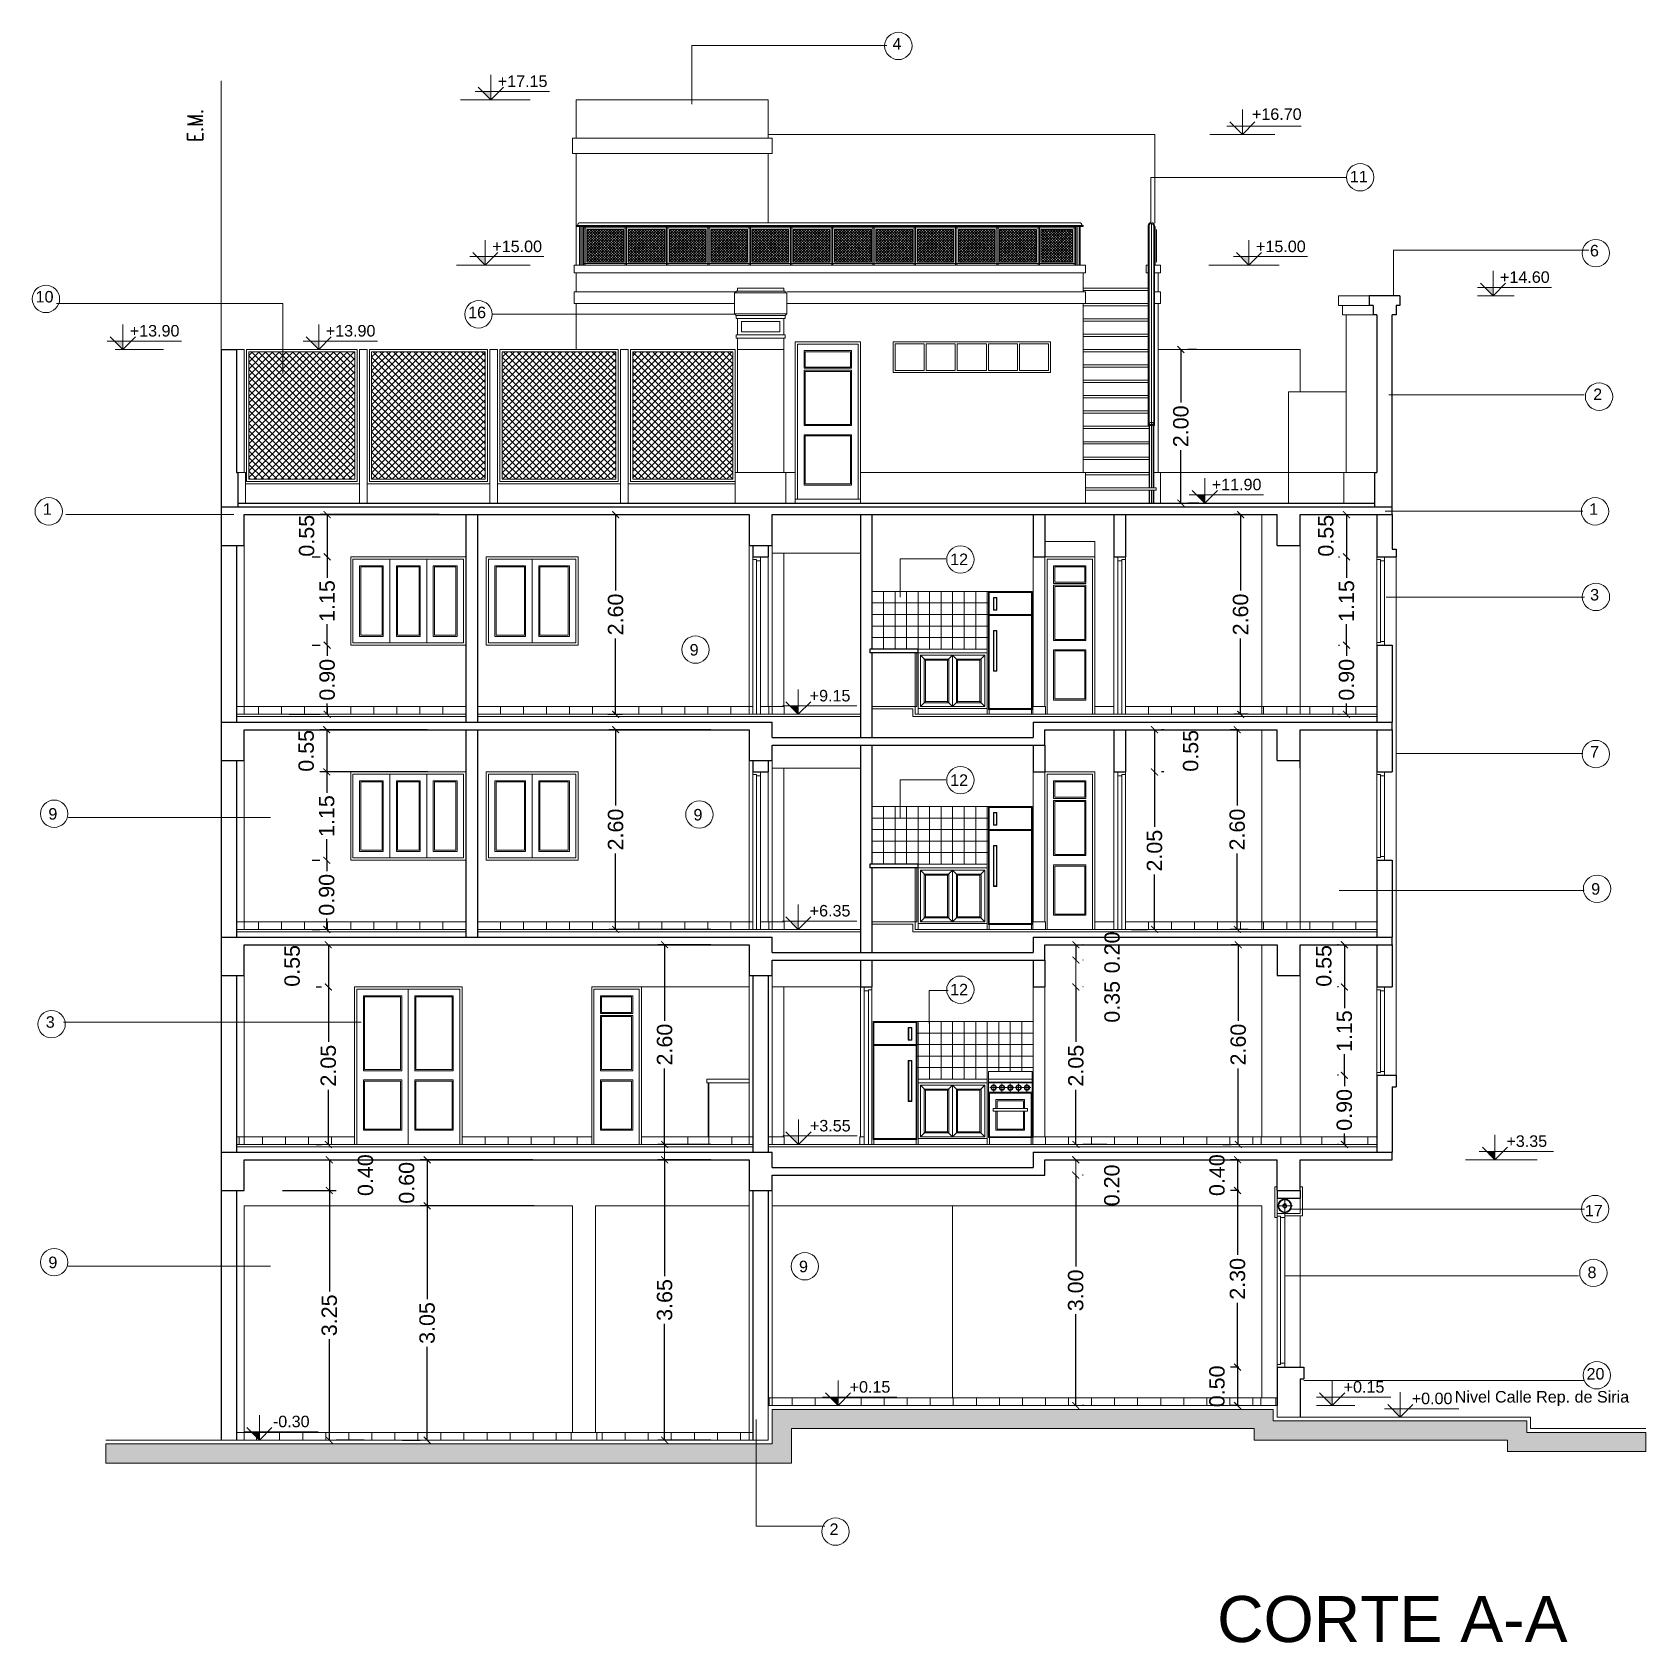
# Model space of a CAD drawing. Header units: millimetres. Extents: x 1578 to 2210, y 899 to 1032.
# Drawn here: x 1634.18 to 1655.19, y 899.21 to 920.18 of the extents above; entities that cross this region are included whole.
import ezdxf

# ---------------------------------------------------------------- set-up
doc = ezdxf.new("R2010")
doc.units = ezdxf.units.MM
doc.linetypes.add('DASHDOT2', pattern=[12.7, 6.35, -3.175, 0, -3.175])
for name, color, linetype, lineweight in [('CARPINTERIA', 7, 'Continuous', 18), ('COTAS', 7, 'Continuous', 15), ('EJES', 7, 'DASHDOT2', 13), ('ESTRUCTURA', 3, 'Continuous', 30), ('MUROS', 1, 'Continuous', 30), ('PISOS', 9, 'Continuous', 9), ('SANITARIOS', 7, 'Continuous', 20), ('TRAMAS', 7, 'Continuous', 15), ('UMBRALES', 7, 'Continuous', 18)]:
    doc.layers.add(name, color=color, linetype=linetype, lineweight=lineweight)
doc.styles.add('ROMANS', font='romans', dxfattribs={"height": 0.06})
doc.styles.add('STYLE1', font='ARIAL.TTF')
doc.dimstyles.get("Standard").update_dxf_attribs({"dimscale": 0, "dimtxt": 0.2, "dimasz": 0.09, "dimexe": 0.09, "dimexo": 0.5, "dimgap": 0.05, "dimtad": 0, "dimzin": 0, "dimdsep": 46, "dimtxsty": 'STYLE1', "dimblk1": 'ARCHTICK', "dimblk2": 'ARCHTICK', "dimsah": 1, "dimcen": 0, "dimadec": 0, "dimazin": 0, "dimtfac": 1, "dimtofl": 0, "dimtmove": 2, "dimatfit": 3, "dimldrblk": 'ARCHTICK', "dimfxl": 1, "dimtolj": 1, "dimtzin": 0, "dimarcsym": 0})
pattern_1 = [(45, (1579.92923, 833.659497), (-0.044194174, 0.044194174), []), (135, (1579.92923, 833.659497), (-0.044194174, -0.044194174), [])]

msp = doc.modelspace()

# ---------------------------------------------------------------- texts
at = {"layer": 'COTAS', "style": 'ROMANS', "width": 0.8}
msp.add_text('E.M.', height=0.2, rotation=90, dxfattribs=at).set_placement((1636.401, 918.752))
at = {"layer": 'COTAS', "ltscale": 0.1, "char_height": 0.15, "attachment_point": 5, "style": 'STYLE1'}
for s, insert in [('4', (1645.438, 920.031)), ('+17.15', (1640.564, 919.542)), ('+16.70', (1650.384, 919.114)), ('11', (1651.452, 918.301)), ('+15.00', (1640.493, 917.392)), ('+15.00', (1650.437, 917.392)), ('6', (1654.52, 917.336)), ('+14.60', (1653.614, 916.992)), ('10', (1634.339, 916.736)), ('16', (1639.971, 916.532)), ('+13.90', (1635.772, 916.293)), ('+13.90', (1638.324, 916.293)), ('2', (1654.562, 915.467)), ('+11.90', (1649.861, 914.291)), ('1', (1634.376, 913.973)), ('1', (1654.51, 913.973)), ('12', (1646.247, 913.318)), ('3', (1654.522, 912.856)), ('9', (1642.797, 912.139)), ('+9.15', (1644.567, 911.542)), ('7', (1654.521, 910.811)), ('12', (1646.247, 910.443)), ('9', (1634.447, 910.003)), ('9', (1642.847, 909.992)), ('9', (1654.536, 909.026)), ('+6.35', (1644.567, 908.742)), ('12', (1646.247, 907.716)), ('3', (1634.413, 907.293)), ('+3.55', (1644.57, 905.943)), ('+3.35', (1653.639, 905.742)), ('17', (1654.512, 904.838)), ('9', (1634.447, 904.163)), ('9', (1644.221, 904.11)), ('8', (1654.488, 904.033)), ('20', (1654.534, 902.713)), ('+0.15', (1645.087, 902.542)), ('+0.15', (1651.52, 902.542)), ('+0.00', (1652.406, 902.392)), ('Nivel Calle Rep. de Siria', (1653.837, 902.392)), ('-0.30', (1637.551, 902.092)), ('2', (1644.619, 900.69))]:
    msp.add_mtext(s, dxfattribs=dict(at, insert=insert))
at = {"layer": 'COTAS', "ltscale": 0.05, "char_height": 0.2, "attachment_point": 5, "rotation": 90, "style": 'STYLE1'}
for s, insert in [('\\A1;0.35', (1648.24, 907.557)), ('\\A1;0.20', (1648.237, 905.167))]:
    msp.add_mtext(s, dxfattribs=dict(at, insert=insert))
at = {"layer": 'MUROS', "color": 0, "style": 'STYLE1'}
msp.add_text('CORTE A-A', height=0.6, dxfattribs=at).set_placement((1649.607, 899.221))

# ---------------------------------------------------------------- blocks, each defined once
blk = doc.blocks.new('_ARCHTICK')
at = {"color": 0, "linetype": 'ByBlock', "const_width": 0.15}
blk.add_lwpolyline([(-0.5, -0.5), (0.5, 0.5)], dxfattribs=at)
blk = doc.blocks.new('*D54')
at = {"layer": 'COTAS', "color": 0, "lineweight": -2, "ltscale": 0.05}
for p, q in [((1643.013, 905.5), (1642.323, 905.5)), ((1642.413, 905.5), (1642.413, 903.986)), ((1642.413, 901.85), (1642.413, 903.365)), ((1643.013, 901.85), (1642.323, 901.85))]:
    blk.add_line(p, q, dxfattribs=at)
at = {"layer": 'DEFPOINTS', "color": 0, "ltscale": 0.05}
for p in [(1643.513, 905.5), (1642.413, 901.85), (1643.513, 901.85)]:
    blk.add_point(p, dxfattribs=at)
at = {"layer": 'COTAS', "color": 0, "lineweight": -2, "ltscale": 0.05, "xscale": 0.09, "yscale": 0.09, "zscale": 0.09}
for p, rotation in [((1642.413, 905.5), 90), ((1642.413, 901.85), 270)]:
    blk.add_blockref('_ARCHTICK', p, dxfattribs=dict(at, rotation=rotation))
at = {"layer": 'COTAS', "color": 0, "ltscale": 0.05, "insert": (1642.413, 903.675), "char_height": 0.2, "attachment_point": 5, "rotation": 90, "style": 'STYLE1'}
blk.add_mtext('\\A1;3.65', dxfattribs=at)
blk = doc.blocks.new('*D55')
at = {"layer": 'COTAS', "color": 0, "lineweight": -2, "ltscale": 0.05}
for p, q in [((1640.713, 904.9), (1639.231, 904.9)), ((1639.321, 904.9), (1639.321, 903.686)), ((1639.321, 901.85), (1639.321, 903.065)), ((1639, 901.85), (1639.231, 901.85))]:
    blk.add_line(p, q, dxfattribs=at)
at = {"layer": 'DEFPOINTS', "color": 0, "ltscale": 0.05}
for p in [(1641.213, 904.9), (1639.321, 901.85), (1639.5, 901.85)]:
    blk.add_point(p, dxfattribs=at)
at = {"layer": 'COTAS', "color": 0, "lineweight": -2, "ltscale": 0.05, "xscale": 0.09, "yscale": 0.09, "zscale": 0.09}
for p, rotation in [((1639.321, 904.9), 90), ((1639.321, 901.85), 270)]:
    blk.add_blockref('_ARCHTICK', p, dxfattribs=dict(at, rotation=rotation))
at = {"layer": 'COTAS', "color": 0, "ltscale": 0.05, "insert": (1639.321, 903.375), "char_height": 0.2, "attachment_point": 5, "rotation": 90, "style": 'STYLE1'}
blk.add_mtext('\\A1;3.05', dxfattribs=at)
blk = doc.blocks.new('*D56')
at = {"layer": 'COTAS', "color": 0, "lineweight": -2, "ltscale": 0.05}
for p, q in [((1637.438, 905.1), (1638.137, 905.1)), ((1638.047, 905.1), (1638.047, 903.786)), ((1638.047, 901.85), (1638.047, 903.165)), ((1638.5, 901.85), (1638.137, 901.85))]:
    blk.add_line(p, q, dxfattribs=at)
at = {"layer": 'DEFPOINTS', "color": 0, "ltscale": 0.05}
for p in [(1636.938, 905.1), (1638, 901.85), (1638.047, 901.85)]:
    blk.add_point(p, dxfattribs=at)
at = {"layer": 'COTAS', "color": 0, "lineweight": -2, "ltscale": 0.05, "xscale": 0.09, "yscale": 0.09, "zscale": 0.09}
for p, rotation in [((1638.047, 905.1), 90), ((1638.047, 901.85), 270)]:
    blk.add_blockref('_ARCHTICK', p, dxfattribs=dict(at, rotation=rotation))
at = {"layer": 'COTAS', "color": 0, "ltscale": 0.05, "insert": (1638.047, 903.475), "char_height": 0.2, "attachment_point": 5, "rotation": 90, "style": 'STYLE1'}
blk.add_mtext('\\A1;3.25', dxfattribs=at)
blk = doc.blocks.new('*D71')
at = {"layer": 'COTAS', "color": 0, "lineweight": -2, "ltscale": 0.05}
for p, q in [((1643.013, 911.1), (1641.685, 911.1)), ((1641.775, 911.1), (1641.775, 910.111)), ((1641.775, 908.5), (1641.775, 909.489)), ((1643.013, 908.5), (1641.685, 908.5))]:
    blk.add_line(p, q, dxfattribs=at)
at = {"layer": 'DEFPOINTS', "color": 0, "ltscale": 0.05}
for p in [(1643.513, 911.1), (1641.775, 908.5), (1643.513, 908.5)]:
    blk.add_point(p, dxfattribs=at)
at = {"layer": 'COTAS', "color": 0, "lineweight": -2, "ltscale": 0.05, "xscale": 0.09, "yscale": 0.09, "zscale": 0.09}
for p, rotation in [((1641.775, 911.1), 90), ((1641.775, 908.5), 270)]:
    blk.add_blockref('_ARCHTICK', p, dxfattribs=dict(at, rotation=rotation))
at = {"layer": 'COTAS', "color": 0, "ltscale": 0.05, "insert": (1641.775, 909.8), "char_height": 0.2, "attachment_point": 5, "rotation": 90, "style": 'STYLE1'}
blk.add_mtext('\\A1;2.60', dxfattribs=at)
blk = doc.blocks.new('*D72')
at = {"layer": 'COTAS', "color": 0, "lineweight": -2, "ltscale": 0.05}
for p, q in [((1639.325, 910.55), (1637.923, 910.55)), ((1638.013, 910.55), (1638.013, 910.276)), ((1638.013, 909.4), (1638.013, 909.674)), ((1637.825, 909.4), (1637.923, 909.4))]:
    blk.add_line(p, q, dxfattribs=at)
at = {"layer": 'DEFPOINTS', "color": 0, "ltscale": 0.05}
for p in [(1639.825, 910.55), (1638.013, 909.4), (1638.325, 909.4)]:
    blk.add_point(p, dxfattribs=at)
at = {"layer": 'COTAS', "color": 0, "lineweight": -2, "ltscale": 0.05, "xscale": 0.09, "yscale": 0.09, "zscale": 0.09}
for p, rotation in [((1638.013, 910.55), 90), ((1638.013, 909.4), 270)]:
    blk.add_blockref('_ARCHTICK', p, dxfattribs=dict(at, rotation=rotation))
at = {"layer": 'COTAS', "color": 0, "ltscale": 0.05, "insert": (1638.013, 909.975), "char_height": 0.2, "attachment_point": 5, "rotation": 90, "style": 'STYLE1'}
blk.add_mtext('\\A1;1.15', dxfattribs=at)
blk = doc.blocks.new('*D73')
at = {"layer": 'COTAS', "color": 0, "lineweight": -2, "ltscale": 0.05}
for p, q in [((1640.697, 905.5), (1639.231, 905.5)), ((1639.321, 905.5), (1639.321, 904.9)), ((1640.713, 904.9), (1639.231, 904.9))]:
    blk.add_line(p, q, dxfattribs=at)
at = {"layer": 'DEFPOINTS', "color": 0, "ltscale": 0.05}
for p in [(1641.197, 905.5), (1639.321, 904.9), (1641.213, 904.9)]:
    blk.add_point(p, dxfattribs=at)
at = {"layer": 'COTAS', "color": 0, "lineweight": -2, "ltscale": 0.05, "xscale": 0.09, "yscale": 0.09, "zscale": 0.09}
for p, rotation in [((1639.321, 905.5), 90), ((1639.321, 904.9), 270)]:
    blk.add_blockref('_ARCHTICK', p, dxfattribs=dict(at, rotation=rotation))
at = {"layer": 'COTAS', "color": 0, "ltscale": 0.05, "insert": (1639.054, 905.2), "char_height": 0.2, "attachment_point": 5, "rotation": 90, "style": 'STYLE1'}
blk.add_mtext('\\A1;0.60', dxfattribs=at)
blk = doc.blocks.new('*D74')
at = {"layer": 'COTAS', "color": 0, "lineweight": -2, "ltscale": 0.05}
for p, q in [((1637.438, 905.5), (1638.137, 905.5)), ((1638.047, 905.5), (1638.047, 905.1)), ((1637.438, 905.1), (1638.137, 905.1))]:
    blk.add_line(p, q, dxfattribs=at)
at = {"layer": 'DEFPOINTS', "color": 0, "ltscale": 0.05}
for p in [(1636.938, 905.5), (1636.938, 905.1), (1638.047, 905.1)]:
    blk.add_point(p, dxfattribs=at)
at = {"layer": 'COTAS', "color": 0, "lineweight": -2, "ltscale": 0.05, "xscale": 0.09, "yscale": 0.09, "zscale": 0.09}
for p, rotation in [((1638.047, 905.5), 90), ((1638.047, 905.1), 270)]:
    blk.add_blockref('_ARCHTICK', p, dxfattribs=dict(at, rotation=rotation))
at = {"layer": 'COTAS', "color": 0, "ltscale": 0.05, "insert": (1638.518, 905.3), "char_height": 0.2, "attachment_point": 5, "rotation": 90, "style": 'STYLE1'}
blk.add_mtext('\\A1;0.40', dxfattribs=at)
blk = doc.blocks.new('*D75')
at = {"layer": 'COTAS', "color": 0, "lineweight": -2, "ltscale": 0.05}
for p, q in [((1637.875, 907.75), (1637.944, 907.75)), ((1638.034, 907.75), (1638.034, 907.037)), ((1638.034, 905.7), (1638.034, 906.413)), ((1637.875, 905.7), (1637.944, 905.7))]:
    blk.add_line(p, q, dxfattribs=at)
at = {"layer": 'DEFPOINTS', "color": 0, "ltscale": 0.05}
for p in [(1638.375, 907.75), (1638.034, 905.7), (1638.375, 905.7)]:
    blk.add_point(p, dxfattribs=at)
at = {"layer": 'COTAS', "color": 0, "lineweight": -2, "ltscale": 0.05, "xscale": 0.09, "yscale": 0.09, "zscale": 0.09}
for p, rotation in [((1638.034, 907.75), 90), ((1638.034, 905.7), 270)]:
    blk.add_blockref('_ARCHTICK', p, dxfattribs=dict(at, rotation=rotation))
at = {"layer": 'COTAS', "color": 0, "ltscale": 0.05, "insert": (1638.034, 906.725), "char_height": 0.2, "attachment_point": 5, "rotation": 90, "style": 'STYLE1'}
blk.add_mtext('\\A1;2.05', dxfattribs=at)
blk = doc.blocks.new('*D76')
at = {"layer": 'COTAS', "color": 0, "lineweight": -2, "ltscale": 0.05}
for p, q in [((1637.438, 908.3), (1638.124, 908.3)), ((1638.034, 908.3), (1638.034, 907.75)), ((1637.875, 907.75), (1637.944, 907.75))]:
    blk.add_line(p, q, dxfattribs=at)
at = {"layer": 'DEFPOINTS', "color": 0, "ltscale": 0.05}
for p in [(1636.938, 908.3), (1638.034, 907.75), (1638.375, 907.75)]:
    blk.add_point(p, dxfattribs=at)
at = {"layer": 'COTAS', "color": 0, "lineweight": -2, "ltscale": 0.05, "xscale": 0.09, "yscale": 0.09, "zscale": 0.09}
for p, rotation in [((1638.034, 908.3), 90), ((1638.034, 907.75), 270)]:
    blk.add_blockref('_ARCHTICK', p, dxfattribs=dict(at, rotation=rotation))
at = {"layer": 'COTAS', "color": 0, "ltscale": 0.05, "insert": (1637.563, 908.025), "char_height": 0.2, "attachment_point": 5, "rotation": 90, "style": 'STYLE1'}
blk.add_mtext('\\A1;0.55', dxfattribs=at)
blk = doc.blocks.new('*D77')
at = {"layer": 'COTAS', "color": 0, "lineweight": -2, "ltscale": 0.05}
for p, q in [((1637.825, 909.4), (1637.923, 909.4)), ((1638.013, 909.4), (1638.013, 909.26)), ((1637.825, 908.5), (1637.923, 908.5)), ((1638.013, 908.5), (1638.013, 908.641))]:
    blk.add_line(p, q, dxfattribs=at)
at = {"layer": 'DEFPOINTS', "color": 0, "ltscale": 0.05}
for p in [(1638.325, 909.4), (1638.013, 908.5), (1638.325, 908.5)]:
    blk.add_point(p, dxfattribs=at)
at = {"layer": 'COTAS', "color": 0, "lineweight": -2, "ltscale": 0.05, "xscale": 0.09, "yscale": 0.09, "zscale": 0.09}
for p, rotation in [((1638.013, 909.4), 90), ((1638.013, 908.5), 270)]:
    blk.add_blockref('_ARCHTICK', p, dxfattribs=dict(at, rotation=rotation))
at = {"layer": 'COTAS', "color": 0, "ltscale": 0.05, "insert": (1638.013, 908.95), "char_height": 0.2, "attachment_point": 5, "rotation": 90, "style": 'STYLE1'}
blk.add_mtext('\\A1;0.90', dxfattribs=at)
blk = doc.blocks.new('*D78')
at = {"layer": 'COTAS', "color": 0, "lineweight": -2, "ltscale": 0.05}
for p, q in [((1643.013, 908.3), (1642.323, 908.3)), ((1642.413, 908.3), (1642.413, 907.311)), ((1642.413, 905.7), (1642.413, 906.689)), ((1643.013, 905.7), (1642.323, 905.7))]:
    blk.add_line(p, q, dxfattribs=at)
at = {"layer": 'DEFPOINTS', "color": 0, "ltscale": 0.05}
for p in [(1643.513, 908.3), (1642.413, 905.7), (1643.513, 905.7)]:
    blk.add_point(p, dxfattribs=at)
at = {"layer": 'COTAS', "color": 0, "lineweight": -2, "ltscale": 0.05, "xscale": 0.09, "yscale": 0.09, "zscale": 0.09}
for p, rotation in [((1642.413, 908.3), 90), ((1642.413, 905.7), 270)]:
    blk.add_blockref('_ARCHTICK', p, dxfattribs=dict(at, rotation=rotation))
at = {"layer": 'COTAS', "color": 0, "ltscale": 0.05, "insert": (1642.413, 907), "char_height": 0.2, "attachment_point": 5, "rotation": 90, "style": 'STYLE1'}
blk.add_mtext('\\A1;2.60', dxfattribs=at)
blk = doc.blocks.new('*D79')
at = {"layer": 'COTAS', "color": 0, "lineweight": -2, "ltscale": 0.05}
for p, q in [((1640.475, 913.9), (1641.865, 913.9)), ((1641.775, 913.9), (1641.775, 912.911)), ((1641.775, 911.3), (1641.775, 912.289)), ((1641.675, 911.3), (1641.865, 911.3))]:
    blk.add_line(p, q, dxfattribs=at)
at = {"layer": 'DEFPOINTS', "color": 0, "ltscale": 0.05}
for p in [(1639.975, 913.9), (1641.175, 911.3), (1641.775, 911.3)]:
    blk.add_point(p, dxfattribs=at)
at = {"layer": 'COTAS', "color": 0, "lineweight": -2, "ltscale": 0.05, "xscale": 0.09, "yscale": 0.09, "zscale": 0.09}
for p, rotation in [((1641.775, 913.9), 90), ((1641.775, 911.3), 270)]:
    blk.add_blockref('_ARCHTICK', p, dxfattribs=dict(at, rotation=rotation))
at = {"layer": 'COTAS', "color": 0, "ltscale": 0.05, "insert": (1641.775, 912.6), "char_height": 0.2, "attachment_point": 5, "rotation": 90, "style": 'STYLE1'}
blk.add_mtext('\\A1;2.60', dxfattribs=at)
blk = doc.blocks.new('*D80')
at = {"layer": 'COTAS', "color": 0, "lineweight": -2, "ltscale": 0.05}
for p, q in [((1639.325, 911.1), (1637.923, 911.1)), ((1638.013, 911.1), (1638.013, 910.55)), ((1639.325, 910.55), (1637.923, 910.55))]:
    blk.add_line(p, q, dxfattribs=at)
at = {"layer": 'DEFPOINTS', "color": 0, "ltscale": 0.05}
for p in [(1639.825, 911.1), (1638.013, 910.55), (1639.825, 910.55)]:
    blk.add_point(p, dxfattribs=at)
at = {"layer": 'COTAS', "color": 0, "lineweight": -2, "ltscale": 0.05, "xscale": 0.09, "yscale": 0.09, "zscale": 0.09}
for p, rotation in [((1638.013, 911.1), 90), ((1638.013, 910.55), 270)]:
    blk.add_blockref('_ARCHTICK', p, dxfattribs=dict(at, rotation=rotation))
at = {"layer": 'COTAS', "color": 0, "ltscale": 0.05, "insert": (1637.746, 910.825), "char_height": 0.2, "attachment_point": 5, "rotation": 90, "style": 'STYLE1'}
blk.add_mtext('\\A1;0.55', dxfattribs=at)
blk = doc.blocks.new('*D81')
at = {"layer": 'COTAS', "color": 0, "lineweight": -2, "ltscale": 0.05}
for p, q in [((1637.825, 912.2), (1637.929, 912.2)), ((1638.019, 912.2), (1638.019, 912.06)), ((1638.019, 911.3), (1638.019, 911.441)), ((1637.525, 911.3), (1637.929, 911.3))]:
    blk.add_line(p, q, dxfattribs=at)
at = {"layer": 'DEFPOINTS', "color": 0, "ltscale": 0.05}
for p in [(1638.325, 912.2), (1638.019, 911.3), (1638.025, 911.3)]:
    blk.add_point(p, dxfattribs=at)
at = {"layer": 'COTAS', "color": 0, "lineweight": -2, "ltscale": 0.05, "xscale": 0.09, "yscale": 0.09, "zscale": 0.09}
for p, rotation in [((1638.019, 912.2), 90), ((1638.019, 911.3), 270)]:
    blk.add_blockref('_ARCHTICK', p, dxfattribs=dict(at, rotation=rotation))
at = {"layer": 'COTAS', "color": 0, "ltscale": 0.05, "insert": (1638.019, 911.75), "char_height": 0.2, "attachment_point": 5, "rotation": 90, "style": 'STYLE1'}
blk.add_mtext('\\A1;0.90', dxfattribs=at)
blk = doc.blocks.new('*D82')
at = {"layer": 'COTAS', "color": 0, "lineweight": -2, "ltscale": 0.05}
for p, q in [((1637.825, 913.35), (1637.929, 913.35)), ((1638.019, 913.35), (1638.019, 913.076)), ((1638.019, 912.2), (1638.019, 912.474)), ((1637.825, 912.2), (1637.929, 912.2))]:
    blk.add_line(p, q, dxfattribs=at)
at = {"layer": 'DEFPOINTS', "color": 0, "ltscale": 0.05}
for p in [(1638.325, 913.35), (1638.019, 912.2), (1638.325, 912.2)]:
    blk.add_point(p, dxfattribs=at)
at = {"layer": 'COTAS', "color": 0, "lineweight": -2, "ltscale": 0.05, "xscale": 0.09, "yscale": 0.09, "zscale": 0.09}
for p, rotation in [((1638.019, 913.35), 90), ((1638.019, 912.2), 270)]:
    blk.add_blockref('_ARCHTICK', p, dxfattribs=dict(at, rotation=rotation))
at = {"layer": 'COTAS', "color": 0, "ltscale": 0.05, "insert": (1638.019, 912.775), "char_height": 0.2, "attachment_point": 5, "rotation": 90, "style": 'STYLE1'}
blk.add_mtext('\\A1;1.15', dxfattribs=at)
blk = doc.blocks.new('*D83')
at = {"layer": 'COTAS', "color": 0, "lineweight": -2, "ltscale": 0.05}
for p, q in [((1639.475, 913.9), (1637.929, 913.9)), ((1638.019, 913.9), (1638.019, 913.35)), ((1637.825, 913.35), (1637.929, 913.35))]:
    blk.add_line(p, q, dxfattribs=at)
at = {"layer": 'DEFPOINTS', "color": 0, "ltscale": 0.05}
for p in [(1639.975, 913.9), (1638.019, 913.35), (1638.325, 913.35)]:
    blk.add_point(p, dxfattribs=at)
at = {"layer": 'COTAS', "color": 0, "lineweight": -2, "ltscale": 0.05, "xscale": 0.09, "yscale": 0.09, "zscale": 0.09}
for p, rotation in [((1638.019, 913.9), 90), ((1638.019, 913.35), 270)]:
    blk.add_blockref('_ARCHTICK', p, dxfattribs=dict(at, rotation=rotation))
at = {"layer": 'COTAS', "color": 0, "ltscale": 0.05, "insert": (1637.752, 913.625), "char_height": 0.2, "attachment_point": 5, "rotation": 90, "style": 'STYLE1'}
blk.add_mtext('\\A1;0.55', dxfattribs=at)
blk = doc.blocks.new('*D84')
at = {"layer": 'COTAS', "color": 0, "lineweight": -2, "ltscale": 0.05}
for p, q in [((1649.888, 905.1), (1649.783, 905.1)), ((1649.873, 905.1), (1649.873, 904.261)), ((1649.873, 902.8), (1649.873, 903.639)), ((1649.888, 902.8), (1649.783, 902.8))]:
    blk.add_line(p, q, dxfattribs=at)
at = {"layer": 'DEFPOINTS', "color": 0, "ltscale": 0.05}
for p in [(1650.388, 905.1), (1649.873, 902.8), (1650.388, 902.8)]:
    blk.add_point(p, dxfattribs=at)
at = {"layer": 'COTAS', "color": 0, "lineweight": -2, "ltscale": 0.05, "xscale": 0.09, "yscale": 0.09, "zscale": 0.09}
for p, rotation in [((1649.873, 905.1), 90), ((1649.873, 902.8), 270)]:
    blk.add_blockref('_ARCHTICK', p, dxfattribs=dict(at, rotation=rotation))
at = {"layer": 'COTAS', "color": 0, "ltscale": 0.05, "insert": (1649.873, 903.95), "char_height": 0.2, "attachment_point": 5, "rotation": 90, "style": 'STYLE1'}
blk.add_mtext('\\A1;2.30', dxfattribs=at)
blk = doc.blocks.new('*D85')
at = {"layer": 'COTAS', "color": 0, "lineweight": -2, "ltscale": 0.05}
for p, q in [((1647.766, 905.3), (1647.766, 904.11)), ((1647.863, 905.3), (1647.856, 905.3)), ((1647.766, 902.3), (1647.766, 903.491)), ((1647.872, 902.3), (1647.856, 902.3))]:
    blk.add_line(p, q, dxfattribs=at)
at = {"layer": 'DEFPOINTS', "color": 0, "ltscale": 0.05}
for p in [(1647.363, 905.3), (1647.766, 905.3), (1647.372, 902.3)]:
    blk.add_point(p, dxfattribs=at)
at = {"layer": 'COTAS', "color": 0, "lineweight": -2, "ltscale": 0.05, "xscale": 0.09, "yscale": 0.09, "zscale": 0.09}
for p, rotation in [((1647.766, 905.3), 90), ((1647.766, 902.3), 270)]:
    blk.add_blockref('_ARCHTICK', p, dxfattribs=dict(at, rotation=rotation))
at = {"layer": 'COTAS', "color": 0, "ltscale": 0.05, "insert": (1647.766, 903.8), "char_height": 0.2, "attachment_point": 5, "rotation": 90, "style": 'STYLE1'}
blk.add_mtext('\\A1;3.00', dxfattribs=at)
blk = doc.blocks.new('*D86')
at = {"layer": 'COTAS', "color": 0, "lineweight": -2, "ltscale": 0.05}
for p, q in [((1649.888, 902.8), (1649.783, 902.8)), ((1649.873, 902.8), (1649.873, 902.3)), ((1649.888, 902.3), (1649.783, 902.3))]:
    blk.add_line(p, q, dxfattribs=at)
at = {"layer": 'DEFPOINTS', "color": 0, "ltscale": 0.05}
for p in [(1650.388, 902.8), (1649.873, 902.3), (1650.388, 902.3)]:
    blk.add_point(p, dxfattribs=at)
at = {"layer": 'COTAS', "color": 0, "lineweight": -2, "ltscale": 0.05, "xscale": 0.09, "yscale": 0.09, "zscale": 0.09}
for p, rotation in [((1649.873, 902.8), 90), ((1649.873, 902.3), 270)]:
    blk.add_blockref('_ARCHTICK', p, dxfattribs=dict(at, rotation=rotation))
at = {"layer": 'COTAS', "color": 0, "ltscale": 0.05, "insert": (1649.606, 902.55), "char_height": 0.2, "attachment_point": 5, "rotation": 90, "style": 'STYLE1'}
blk.add_mtext('\\A1;0.50', dxfattribs=at)
blk = doc.blocks.new('*D87')
at = {"layer": 'COTAS', "color": 0, "lineweight": -2, "ltscale": 0.05}
for p, q in [((1649.888, 911.1), (1649.779, 911.1)), ((1649.869, 911.1), (1649.869, 910.111)), ((1649.869, 908.5), (1649.869, 909.489)), ((1650.013, 908.5), (1649.779, 908.5))]:
    blk.add_line(p, q, dxfattribs=at)
at = {"layer": 'DEFPOINTS', "color": 0, "ltscale": 0.05}
for p in [(1650.388, 911.1), (1649.869, 908.5), (1650.513, 908.5)]:
    blk.add_point(p, dxfattribs=at)
at = {"layer": 'COTAS', "color": 0, "lineweight": -2, "ltscale": 0.05, "xscale": 0.09, "yscale": 0.09, "zscale": 0.09}
for p, rotation in [((1649.869, 911.1), 90), ((1649.869, 908.5), 270)]:
    blk.add_blockref('_ARCHTICK', p, dxfattribs=dict(at, rotation=rotation))
at = {"layer": 'COTAS', "color": 0, "ltscale": 0.05, "insert": (1649.869, 909.8), "char_height": 0.2, "attachment_point": 5, "rotation": 90, "style": 'STYLE1'}
blk.add_mtext('\\A1;2.60', dxfattribs=at)
blk = doc.blocks.new('*D88')
at = {"layer": 'COTAS', "color": 0, "lineweight": -2, "ltscale": 0.05}
for p, q in [((1648.792, 910.55), (1648.792, 909.837)), ((1648.913, 910.55), (1648.882, 910.55)), ((1648.792, 908.5), (1648.792, 909.213)), ((1648.491, 908.5), (1648.702, 908.5))]:
    blk.add_line(p, q, dxfattribs=at)
at = {"layer": 'DEFPOINTS', "color": 0, "ltscale": 0.05}
for p in [(1648.413, 910.55), (1648.792, 908.5), (1648.991, 908.5)]:
    blk.add_point(p, dxfattribs=at)
at = {"layer": 'COTAS', "color": 0, "lineweight": -2, "ltscale": 0.05, "xscale": 0.09, "yscale": 0.09, "zscale": 0.09}
for p, rotation in [((1648.792, 910.55), 90), ((1648.792, 908.5), 270)]:
    blk.add_blockref('_ARCHTICK', p, dxfattribs=dict(at, rotation=rotation))
at = {"layer": 'COTAS', "color": 0, "ltscale": 0.05, "insert": (1648.792, 909.525), "char_height": 0.2, "attachment_point": 5, "rotation": 90, "style": 'STYLE1'}
blk.add_mtext('\\A1;2.05', dxfattribs=at)
blk = doc.blocks.new('*D89')
at = {"layer": 'COTAS', "color": 0, "lineweight": -2, "ltscale": 0.05}
for p, q in [((1647.768, 907.75), (1647.768, 907.037)), ((1647.863, 907.75), (1647.858, 907.75)), ((1647.768, 905.7), (1647.768, 906.413)), ((1648.171, 905.7), (1647.858, 905.7))]:
    blk.add_line(p, q, dxfattribs=at)
at = {"layer": 'DEFPOINTS', "color": 0, "ltscale": 0.05}
for p in [(1647.363, 907.75), (1647.671, 905.7), (1647.768, 905.7)]:
    blk.add_point(p, dxfattribs=at)
at = {"layer": 'COTAS', "color": 0, "lineweight": -2, "ltscale": 0.05, "xscale": 0.09, "yscale": 0.09, "zscale": 0.09}
for p, rotation in [((1647.768, 907.75), 90), ((1647.768, 905.7), 270)]:
    blk.add_blockref('_ARCHTICK', p, dxfattribs=dict(at, rotation=rotation))
at = {"layer": 'COTAS', "color": 0, "ltscale": 0.05, "insert": (1647.768, 906.725), "char_height": 0.2, "attachment_point": 5, "rotation": 90, "style": 'STYLE1'}
blk.add_mtext('\\A1;2.05', dxfattribs=at)
blk = doc.blocks.new('*D90')
at = {"layer": 'COTAS', "color": 0, "lineweight": -2, "ltscale": 0.05}
for p, q in [((1647.768, 908.3), (1647.768, 908.1)), ((1647.863, 908.3), (1647.858, 908.3)), ((1647.863, 908.1), (1647.858, 908.1))]:
    blk.add_line(p, q, dxfattribs=at)
at = {"layer": 'DEFPOINTS', "color": 0, "ltscale": 0.05}
for p in [(1647.363, 908.3), (1647.363, 908.1), (1647.768, 908.1)]:
    blk.add_point(p, dxfattribs=at)
at = {"layer": 'COTAS', "color": 0, "lineweight": -2, "ltscale": 0.05, "xscale": 0.09, "yscale": 0.09, "zscale": 0.09}
for p, rotation in [((1647.768, 908.3), 90), ((1647.768, 908.1), 270)]:
    blk.add_blockref('_ARCHTICK', p, dxfattribs=dict(at, rotation=rotation))
at = {"layer": 'COTAS', "color": 0, "ltscale": 0.05, "insert": (1648.24, 908.2), "char_height": 0.2, "attachment_point": 5, "rotation": 90, "style": 'STYLE1'}
blk.add_mtext('\\A1;0.20', dxfattribs=at)
blk = doc.blocks.new('*D91')
at = {"layer": 'COTAS', "color": 0, "lineweight": -2, "ltscale": 0.05}
for p, q in [((1649.888, 908.3), (1649.792, 908.3)), ((1649.882, 908.3), (1649.882, 907.311)), ((1649.882, 905.7), (1649.882, 906.689)), ((1649.681, 905.7), (1649.792, 905.7))]:
    blk.add_line(p, q, dxfattribs=at)
at = {"layer": 'DEFPOINTS', "color": 0, "ltscale": 0.05}
for p in [(1650.388, 908.3), (1649.882, 905.7), (1650.181, 905.7)]:
    blk.add_point(p, dxfattribs=at)
at = {"layer": 'COTAS', "color": 0, "lineweight": -2, "ltscale": 0.05, "xscale": 0.09, "yscale": 0.09, "zscale": 0.09}
for p, rotation in [((1649.882, 908.3), 90), ((1649.882, 905.7), 270)]:
    blk.add_blockref('_ARCHTICK', p, dxfattribs=dict(at, rotation=rotation))
at = {"layer": 'COTAS', "color": 0, "ltscale": 0.05, "insert": (1649.882, 907), "char_height": 0.2, "attachment_point": 5, "rotation": 90, "style": 'STYLE1'}
blk.add_mtext('\\A1;2.60', dxfattribs=at)
blk = doc.blocks.new('*D92')
at = {"layer": 'COTAS', "color": 0, "lineweight": -2, "ltscale": 0.05}
for p, q in [((1651.188, 906.6), (1651.174, 906.6)), ((1651.264, 906.6), (1651.264, 906.46)), ((1651.264, 905.7), (1651.264, 905.841)), ((1651.188, 905.7), (1651.174, 905.7))]:
    blk.add_line(p, q, dxfattribs=at)
at = {"layer": 'DEFPOINTS', "color": 0, "ltscale": 0.05}
for p in [(1651.688, 906.6), (1651.264, 905.7), (1651.688, 905.7)]:
    blk.add_point(p, dxfattribs=at)
at = {"layer": 'COTAS', "color": 0, "lineweight": -2, "ltscale": 0.05, "xscale": 0.09, "yscale": 0.09, "zscale": 0.09}
for p, rotation in [((1651.264, 906.6), 90), ((1651.264, 905.7), 270)]:
    blk.add_blockref('_ARCHTICK', p, dxfattribs=dict(at, rotation=rotation))
at = {"layer": 'COTAS', "color": 0, "ltscale": 0.05, "insert": (1651.264, 906.15), "char_height": 0.2, "attachment_point": 5, "rotation": 90, "style": 'STYLE1'}
blk.add_mtext('\\A1;0.90', dxfattribs=at)
blk = doc.blocks.new('*D93')
at = {"layer": 'COTAS', "color": 0, "lineweight": -2, "ltscale": 0.05}
for p, q in [((1651.188, 907.75), (1651.174, 907.75)), ((1651.264, 907.75), (1651.264, 907.476)), ((1651.264, 906.6), (1651.264, 906.874)), ((1651.188, 906.6), (1651.174, 906.6))]:
    blk.add_line(p, q, dxfattribs=at)
at = {"layer": 'DEFPOINTS', "color": 0, "ltscale": 0.05}
for p in [(1651.688, 907.75), (1651.264, 906.6), (1651.688, 906.6)]:
    blk.add_point(p, dxfattribs=at)
at = {"layer": 'COTAS', "color": 0, "lineweight": -2, "ltscale": 0.05, "xscale": 0.09, "yscale": 0.09, "zscale": 0.09}
for p, rotation in [((1651.264, 907.75), 90), ((1651.264, 906.6), 270)]:
    blk.add_blockref('_ARCHTICK', p, dxfattribs=dict(at, rotation=rotation))
at = {"layer": 'COTAS', "color": 0, "ltscale": 0.05, "insert": (1651.264, 907.175), "char_height": 0.2, "attachment_point": 5, "rotation": 90, "style": 'STYLE1'}
blk.add_mtext('\\A1;1.15', dxfattribs=at)
blk = doc.blocks.new('*D94')
at = {"layer": 'COTAS', "color": 0, "lineweight": -2, "ltscale": 0.05}
for p, q in [((1651.188, 908.3), (1651.174, 908.3)), ((1651.264, 908.3), (1651.264, 907.75)), ((1651.188, 907.75), (1651.174, 907.75))]:
    blk.add_line(p, q, dxfattribs=at)
at = {"layer": 'DEFPOINTS', "color": 0, "ltscale": 0.05}
for p in [(1651.688, 908.3), (1651.264, 907.75), (1651.688, 907.75)]:
    blk.add_point(p, dxfattribs=at)
at = {"layer": 'COTAS', "color": 0, "lineweight": -2, "ltscale": 0.05, "xscale": 0.09, "yscale": 0.09, "zscale": 0.09}
for p, rotation in [((1651.264, 908.3), 90), ((1651.264, 907.75), 270)]:
    blk.add_blockref('_ARCHTICK', p, dxfattribs=dict(at, rotation=rotation))
at = {"layer": 'COTAS', "color": 0, "ltscale": 0.05, "insert": (1650.997, 908.025), "char_height": 0.2, "attachment_point": 5, "rotation": 90, "style": 'STYLE1'}
blk.add_mtext('\\A1;0.55', dxfattribs=at)
blk = doc.blocks.new('*D95')
at = {"layer": 'COTAS', "color": 0, "lineweight": -2, "ltscale": 0.05}
for p, q in [((1649.888, 905.5), (1649.783, 905.5)), ((1649.873, 905.5), (1649.873, 905.1)), ((1649.888, 905.1), (1649.783, 905.1))]:
    blk.add_line(p, q, dxfattribs=at)
at = {"layer": 'DEFPOINTS', "color": 0, "ltscale": 0.05}
for p in [(1650.388, 905.5), (1649.873, 905.1), (1650.388, 905.1)]:
    blk.add_point(p, dxfattribs=at)
at = {"layer": 'COTAS', "color": 0, "lineweight": -2, "ltscale": 0.05, "xscale": 0.09, "yscale": 0.09, "zscale": 0.09}
for p, rotation in [((1649.873, 905.5), 90), ((1649.873, 905.1), 270)]:
    blk.add_blockref('_ARCHTICK', p, dxfattribs=dict(at, rotation=rotation))
at = {"layer": 'COTAS', "color": 0, "ltscale": 0.05, "insert": (1649.606, 905.3), "char_height": 0.2, "attachment_point": 5, "rotation": 90, "style": 'STYLE1'}
blk.add_mtext('\\A1;0.40', dxfattribs=at)
blk = doc.blocks.new('*D96')
at = {"layer": 'COTAS', "color": 0, "lineweight": -2, "ltscale": 0.05}
for p, q in [((1648.792, 911.1), (1648.792, 910.55)), ((1648.913, 911.1), (1648.882, 911.1)), ((1648.913, 910.55), (1648.882, 910.55))]:
    blk.add_line(p, q, dxfattribs=at)
at = {"layer": 'DEFPOINTS', "color": 0, "ltscale": 0.05}
for p in [(1648.413, 911.1), (1648.413, 910.55), (1648.792, 910.55)]:
    blk.add_point(p, dxfattribs=at)
at = {"layer": 'COTAS', "color": 0, "lineweight": -2, "ltscale": 0.05, "xscale": 0.09, "yscale": 0.09, "zscale": 0.09}
for p, rotation in [((1648.792, 911.1), 90), ((1648.792, 910.55), 270)]:
    blk.add_blockref('_ARCHTICK', p, dxfattribs=dict(at, rotation=rotation))
at = {"layer": 'COTAS', "color": 0, "ltscale": 0.05, "insert": (1649.263, 910.825), "char_height": 0.2, "attachment_point": 5, "rotation": 90, "style": 'STYLE1'}
blk.add_mtext('\\A1;0.55', dxfattribs=at)
blk = doc.blocks.new('*D97')
at = {"layer": 'COTAS', "color": 0, "lineweight": -2, "ltscale": 0.05}
for p, q in [((1649.135, 916.05), (1649.135, 915.361)), ((1649.338, 916.05), (1649.225, 916.05)), ((1649.135, 914.05), (1649.135, 914.739)), ((1649.368, 914.05), (1649.225, 914.05))]:
    blk.add_line(p, q, dxfattribs=at)
at = {"layer": 'DEFPOINTS', "color": 0, "ltscale": 0.05}
for p in [(1648.838, 916.05), (1648.868, 914.05), (1649.135, 914.05)]:
    blk.add_point(p, dxfattribs=at)
at = {"layer": 'COTAS', "color": 0, "lineweight": -2, "ltscale": 0.05, "xscale": 0.09, "yscale": 0.09, "zscale": 0.09}
for p, rotation in [((1649.135, 916.05), 90), ((1649.135, 914.05), 270)]:
    blk.add_blockref('_ARCHTICK', p, dxfattribs=dict(at, rotation=rotation))
at = {"layer": 'COTAS', "color": 0, "ltscale": 0.05, "insert": (1649.135, 915.05), "char_height": 0.2, "attachment_point": 5, "rotation": 90, "style": 'STYLE1'}
blk.add_mtext('\\A1;2.00', dxfattribs=at)
blk = doc.blocks.new('*D98')
at = {"layer": 'COTAS', "color": 0, "lineweight": -2, "ltscale": 0.05}
for p, q in [((1649.888, 913.9), (1649.823, 913.9)), ((1649.913, 913.9), (1649.913, 912.911)), ((1649.913, 911.3), (1649.913, 912.289)), ((1650.013, 911.3), (1649.823, 911.3))]:
    blk.add_line(p, q, dxfattribs=at)
at = {"layer": 'DEFPOINTS', "color": 0, "ltscale": 0.05}
for p in [(1650.388, 913.9), (1649.913, 911.3), (1650.513, 911.3)]:
    blk.add_point(p, dxfattribs=at)
at = {"layer": 'COTAS', "color": 0, "lineweight": -2, "ltscale": 0.05, "xscale": 0.09, "yscale": 0.09, "zscale": 0.09}
for p, rotation in [((1649.913, 913.9), 90), ((1649.913, 911.3), 270)]:
    blk.add_blockref('_ARCHTICK', p, dxfattribs=dict(at, rotation=rotation))
at = {"layer": 'COTAS', "color": 0, "ltscale": 0.05, "insert": (1649.913, 912.6), "char_height": 0.2, "attachment_point": 5, "rotation": 90, "style": 'STYLE1'}
blk.add_mtext('\\A1;2.60', dxfattribs=at)
blk = doc.blocks.new('*D99')
at = {"layer": 'COTAS', "color": 0, "lineweight": -2, "ltscale": 0.05}
for p, q in [((1651.188, 912.2), (1651.202, 912.2)), ((1651.292, 912.2), (1651.292, 912.06)), ((1651.292, 911.3), (1651.292, 911.441)), ((1651.188, 911.3), (1651.202, 911.3))]:
    blk.add_line(p, q, dxfattribs=at)
at = {"layer": 'DEFPOINTS', "color": 0, "ltscale": 0.05}
for p in [(1651.688, 912.2), (1651.292, 911.3), (1651.688, 911.3)]:
    blk.add_point(p, dxfattribs=at)
at = {"layer": 'COTAS', "color": 0, "lineweight": -2, "ltscale": 0.05, "xscale": 0.09, "yscale": 0.09, "zscale": 0.09}
for p, rotation in [((1651.292, 912.2), 90), ((1651.292, 911.3), 270)]:
    blk.add_blockref('_ARCHTICK', p, dxfattribs=dict(at, rotation=rotation))
at = {"layer": 'COTAS', "color": 0, "ltscale": 0.05, "insert": (1651.292, 911.75), "char_height": 0.2, "attachment_point": 5, "rotation": 90, "style": 'STYLE1'}
blk.add_mtext('\\A1;0.90', dxfattribs=at)
blk = doc.blocks.new('*D100')
at = {"layer": 'COTAS', "color": 0, "lineweight": -2, "ltscale": 0.05}
for p, q in [((1651.188, 913.35), (1651.202, 913.35)), ((1651.292, 913.35), (1651.292, 913.076)), ((1651.292, 912.2), (1651.292, 912.474)), ((1651.188, 912.2), (1651.202, 912.2))]:
    blk.add_line(p, q, dxfattribs=at)
at = {"layer": 'DEFPOINTS', "color": 0, "ltscale": 0.05}
for p in [(1651.688, 913.35), (1651.292, 912.2), (1651.688, 912.2)]:
    blk.add_point(p, dxfattribs=at)
at = {"layer": 'COTAS', "color": 0, "lineweight": -2, "ltscale": 0.05, "xscale": 0.09, "yscale": 0.09, "zscale": 0.09}
for p, rotation in [((1651.292, 913.35), 90), ((1651.292, 912.2), 270)]:
    blk.add_blockref('_ARCHTICK', p, dxfattribs=dict(at, rotation=rotation))
at = {"layer": 'COTAS', "color": 0, "ltscale": 0.05, "insert": (1651.292, 912.775), "char_height": 0.2, "attachment_point": 5, "rotation": 90, "style": 'STYLE1'}
blk.add_mtext('\\A1;1.15', dxfattribs=at)
blk = doc.blocks.new('*D101')
at = {"layer": 'COTAS', "color": 0, "lineweight": -2, "ltscale": 0.05}
for p, q in [((1651.188, 913.9), (1651.202, 913.9)), ((1651.292, 913.9), (1651.292, 913.35)), ((1651.188, 913.35), (1651.202, 913.35))]:
    blk.add_line(p, q, dxfattribs=at)
at = {"layer": 'DEFPOINTS', "color": 0, "ltscale": 0.05}
for p in [(1651.688, 913.9), (1651.292, 913.35), (1651.688, 913.35)]:
    blk.add_point(p, dxfattribs=at)
at = {"layer": 'COTAS', "color": 0, "lineweight": -2, "ltscale": 0.05, "xscale": 0.09, "yscale": 0.09, "zscale": 0.09}
for p, rotation in [((1651.292, 913.9), 90), ((1651.292, 913.35), 270)]:
    blk.add_blockref('_ARCHTICK', p, dxfattribs=dict(at, rotation=rotation))
at = {"layer": 'COTAS', "color": 0, "ltscale": 0.05, "insert": (1651.024, 913.625), "char_height": 0.2, "attachment_point": 5, "rotation": 90, "style": 'STYLE1'}
blk.add_mtext('\\A1;0.55', dxfattribs=at)

# ---------------------------------------------------------------- dimensions: what is measured, and where the dimension line sits
at = {"layer": 'COTAS', "ltscale": 0.05}
for base, p1, p2, picture, middle in [((1649.135, 914.05), (1648.838, 916.05), (1648.868, 914.05), '*D97', (1649.135, 915.05)), ((1638.019, 913.35), (1639.975, 913.9), (1638.325, 913.35), '*D83', (1637.752, 913.625)), ((1641.775, 911.3), (1639.975, 913.9), (1641.175, 911.3), '*D79', (1641.775, 912.6)), ((1649.913, 911.3), (1650.388, 913.9), (1650.513, 911.3), '*D98', (1649.913, 912.6)), ((1651.292, 913.35), (1651.688, 913.9), (1651.688, 913.35), '*D101', (1651.024, 913.625)), ((1638.019, 912.2), (1638.325, 913.35), (1638.325, 912.2), '*D82', (1638.019, 912.775)), ((1651.292, 912.2), (1651.688, 913.35), (1651.688, 912.2), '*D100', (1651.292, 912.775)), ((1638.019, 911.3), (1638.325, 912.2), (1638.025, 911.3), '*D81', (1638.019, 911.75)), ((1651.292, 911.3), (1651.688, 912.2), (1651.688, 911.3), '*D99', (1651.292, 911.75)), ((1638.013, 910.55), (1639.825, 911.1), (1639.825, 910.55), '*D80', (1637.746, 910.825)), ((1641.775, 908.5), (1643.513, 911.1), (1643.513, 908.5), '*D71', (1641.775, 909.8)), ((1648.792, 910.55), (1648.413, 911.1), (1648.413, 910.55), '*D96', (1649.263, 910.825)), ((1649.869, 908.5), (1650.388, 911.1), (1650.513, 908.5), '*D87', (1649.869, 909.8)), ((1638.013, 909.4), (1639.825, 910.55), (1638.325, 909.4), '*D72', (1638.013, 909.975)), ((1648.792, 908.5), (1648.413, 910.55), (1648.991, 908.5), '*D88', (1648.792, 909.525)), ((1638.013, 908.5), (1638.325, 909.4), (1638.325, 908.5), '*D77', (1638.013, 908.95)), ((1647.768, 908.1), (1647.363, 908.3), (1647.363, 908.1), '*D90', (1648.24, 908.2)), ((1638.034, 907.75), (1636.938, 908.3), (1638.375, 907.75), '*D76', (1637.563, 908.025)), ((1642.413, 905.7), (1643.513, 908.3), (1643.513, 905.7), '*D78', (1642.413, 907)), ((1649.882, 905.7), (1650.388, 908.3), (1650.181, 905.7), '*D91', (1649.882, 907)), ((1651.264, 907.75), (1651.688, 908.3), (1651.688, 907.75), '*D94', (1650.997, 908.025)), ((1638.034, 905.7), (1638.375, 907.75), (1638.375, 905.7), '*D75', (1638.034, 906.725)), ((1647.768, 905.7), (1647.363, 907.75), (1647.671, 905.7), '*D89', (1647.768, 906.725)), ((1651.264, 906.6), (1651.688, 907.75), (1651.688, 906.6), '*D93', (1651.264, 907.175)), ((1651.264, 905.7), (1651.688, 906.6), (1651.688, 905.7), '*D92', (1651.264, 906.15)), ((1638.047, 905.1), (1636.938, 905.5), (1636.938, 905.1), '*D74', (1638.518, 905.3)), ((1639.321, 904.9), (1641.197, 905.5), (1641.213, 904.9), '*D73', (1639.054, 905.2)), ((1642.413, 901.85), (1643.513, 905.5), (1643.513, 901.85), '*D54', (1642.413, 903.675)), ((1649.873, 905.1), (1650.388, 905.5), (1650.388, 905.1), '*D95', (1649.606, 905.3)), ((1647.766, 905.3), (1647.372, 902.3), (1647.363, 905.3), '*D85', (1647.766, 903.8)), ((1638.047, 901.85), (1636.938, 905.1), (1638, 901.85), '*D56', (1638.047, 903.475)), ((1649.873, 902.8), (1650.388, 905.1), (1650.388, 902.8), '*D84', (1649.873, 903.95)), ((1639.321, 901.85), (1641.213, 904.9), (1639.5, 901.85), '*D55', (1639.321, 903.375)), ((1649.873, 902.3), (1650.388, 902.8), (1650.388, 902.3), '*D86', (1649.606, 902.55))]:
    dim = msp.add_linear_dim(base=base, p1=p1, p2=p2, angle=90, dimstyle='Standard', override={"dimscale": 1}, dxfattribs=at)
    dim.commit()
    dim.dimension.update_dxf_attribs({"geometry": picture, "text_midpoint": middle})

# ---------------------------------------------------------------- hatches: boundary and pattern name
at = {"layer": 'COTAS', "ltscale": 0.05}
h = msp.add_hatch(color=256, dxfattribs=at)
h.paths.add_polyline_path([(1640.149, 919.409), (1640.04, 919.409), (1640.149, 919.3)])
h.paths.add_polyline_path([(1640.078, 917.259), (1639.969, 917.259), (1640.078, 917.15)])
h = msp.add_hatch(color=256, dxfattribs=at)
h.paths.add_polyline_path([(1653.2, 916.859), (1653.091, 916.859), (1653.2, 916.75)])
h.paths.add_polyline_path([(1650.022, 917.259), (1649.914, 917.259), (1650.022, 917.15)])
h = msp.add_hatch(color=256, dxfattribs=at)
h.paths.add_polyline_path([(1637.91, 916.16), (1637.801, 916.16), (1637.91, 916.051)])
h.paths.add_polyline_path([(1635.358, 916.16), (1635.249, 916.16), (1635.358, 916.051)])
for points in [[(1649.446, 914.159), (1649.337, 914.159), (1649.446, 914.05), (1649.446, 914.05)], [(1644.152, 911.409), (1644.044, 911.409), (1644.152, 911.3)], [(1653.224, 905.609), (1653.115, 905.609), (1653.224, 905.5)], [(1644.672, 902.4), (1644.572, 902.4), (1644.672, 902.3)], [(1637.137, 901.95), (1637.1, 901.95), (1637.1, 901.888), (1637.137, 901.85)]]:
    msp.add_hatch(color=256, dxfattribs=at).paths.add_polyline_path(points)
h = msp.add_hatch(color=256, dxfattribs=at)
h.paths.add_polyline_path([(1644.152, 908.609), (1644.044, 908.609), (1644.152, 908.5)])
h.paths.add_polyline_path([(1644.155, 905.81), (1644.047, 905.81), (1644.155, 905.701)])
h = msp.add_hatch(color=256, dxfattribs=at)
h.paths.add_polyline_path([(1644.672, 902.409), (1644.563, 902.409), (1644.572, 902.4), (1644.672, 902.4)])
h.paths.add_polyline_path([(1644.672, 902.4), (1644.572, 902.4), (1644.672, 902.3)])
h = msp.add_hatch(color=256, dxfattribs=at)
h.paths.add_polyline_path([(1651.105, 902.409), (1650.997, 902.409), (1651.105, 902.3)])
h.paths.add_polyline_path([(1651.991, 902.259), (1651.883, 902.259), (1651.991, 902.15)])
h = msp.add_hatch(color=256, dxfattribs=at)
h.paths.add_polyline_path([(1637.1, 901.95), (1637.037, 901.95), (1637.1, 901.888)])
h.paths.add_polyline_path([(1637.137, 901.959), (1637.028, 901.959), (1637.037, 901.95), (1637.137, 901.95)])
h.paths.add_polyline_path([(1637.137, 901.95), (1637.1, 901.95), (1637.1, 901.888), (1637.137, 901.85)])
at = {"layer": 'PISOS', "ltscale": 0.1}
h = msp.add_hatch(dxfattribs=at)
h.set_pattern_fill('ANSI37', color=256, scale=0.2, style=0)
h.set_pattern_definition([(45, (1659.537318, 841.251814), (-0.0176776695, 0.0176776695), []), (135, (1659.537318, 841.251814), (-0.0176776695, -0.0176776695), [])])
h.paths.add_polyline_path([(1641.4, 917.188), (1641.88, 917.188), (1641.88, 917.613), (1641.4, 917.613)])
h = msp.add_hatch(dxfattribs=at)
h.set_pattern_fill('ANSI37', color=256, scale=0.2, style=0)
h.set_pattern_definition([(45, (1660.074818, 841.251814), (-0.0176776695, 0.0176776695), []), (135, (1660.074818, 841.251814), (-0.0176776695, -0.0176776695), [])])
h.paths.add_polyline_path([(1641.938, 917.188), (1642.418, 917.188), (1642.418, 917.613), (1641.938, 917.613)])
h = msp.add_hatch(dxfattribs=at)
h.set_pattern_fill('ANSI37', color=256, scale=0.2, style=0)
h.set_pattern_definition([(45, (1660.612318, 841.251814), (-0.0176776695, 0.0176776695), []), (135, (1660.612318, 841.251814), (-0.0176776695, -0.0176776695), [])])
h.paths.add_polyline_path([(1642.475, 917.188), (1642.955, 917.188), (1642.955, 917.613), (1642.475, 917.613)])
h = msp.add_hatch(dxfattribs=at)
h.set_pattern_fill('ANSI37', color=256, scale=0.2, style=0)
h.set_pattern_definition([(45, (1661.149818, 841.251814), (-0.0176776695, 0.0176776695), []), (135, (1661.149818, 841.251814), (-0.0176776695, -0.0176776695), [])])
h.paths.add_polyline_path([(1643.013, 917.188), (1643.493, 917.188), (1643.493, 917.613), (1643.013, 917.613)])
h = msp.add_hatch(dxfattribs=at)
h.set_pattern_fill('ANSI37', color=256, scale=0.2, style=0)
h.set_pattern_definition([(45, (1661.687318, 841.251814), (-0.0176776695, 0.0176776695), []), (135, (1661.687318, 841.251814), (-0.0176776695, -0.0176776695), [])])
h.paths.add_polyline_path([(1643.55, 917.188), (1644.03, 917.188), (1644.03, 917.613), (1643.55, 917.613)])
h = msp.add_hatch(dxfattribs=at)
h.set_pattern_fill('ANSI37', color=256, scale=0.2, style=0)
h.set_pattern_definition([(45, (1662.224818, 841.251814), (-0.0176776695, 0.0176776695), []), (135, (1662.224818, 841.251814), (-0.0176776695, -0.0176776695), [])])
h.paths.add_polyline_path([(1644.088, 917.188), (1644.568, 917.188), (1644.568, 917.613), (1644.088, 917.613)])
h = msp.add_hatch(dxfattribs=at)
h.set_pattern_fill('ANSI37', color=256, scale=0.2, style=0)
h.set_pattern_definition([(45, (1662.762318, 841.251814), (-0.0176776695, 0.0176776695), []), (135, (1662.762318, 841.251814), (-0.0176776695, -0.0176776695), [])])
h.paths.add_polyline_path([(1644.625, 917.188), (1645.105, 917.188), (1645.105, 917.613), (1644.625, 917.613)])
h = msp.add_hatch(dxfattribs=at)
h.set_pattern_fill('ANSI37', color=256, scale=0.2, style=0)
h.set_pattern_definition([(45, (1663.299818, 841.251814), (-0.0176776695, 0.0176776695), []), (135, (1663.299818, 841.251814), (-0.0176776695, -0.0176776695), [])])
h.paths.add_polyline_path([(1645.163, 917.188), (1645.643, 917.188), (1645.643, 917.613), (1645.163, 917.613)])
h = msp.add_hatch(dxfattribs=at)
h.set_pattern_fill('ANSI37', color=256, scale=0.2, style=0)
h.set_pattern_definition([(45, (1663.837318, 841.251814), (-0.0176776695, 0.0176776695), []), (135, (1663.837318, 841.251814), (-0.0176776695, -0.0176776695), [])])
h.paths.add_polyline_path([(1645.7, 917.188), (1646.18, 917.188), (1646.18, 917.613), (1645.7, 917.613)])
h = msp.add_hatch(dxfattribs=at)
h.set_pattern_fill('ANSI37', color=256, scale=0.2, style=0)
h.set_pattern_definition([(45, (1664.374818, 841.251814), (-0.0176776695, 0.0176776695), []), (135, (1664.374818, 841.251814), (-0.0176776695, -0.0176776695), [])])
h.paths.add_polyline_path([(1646.238, 917.188), (1646.718, 917.188), (1646.718, 917.613), (1646.238, 917.613)])
h = msp.add_hatch(dxfattribs=at)
h.set_pattern_fill('ANSI37', color=256, scale=0.2, style=0)
h.set_pattern_definition([(45, (1664.912318, 841.251814), (-0.0176776695, 0.0176776695), []), (135, (1664.912318, 841.251814), (-0.0176776695, -0.0176776695), [])])
h.paths.add_polyline_path([(1646.775, 917.188), (1647.255, 917.188), (1647.255, 917.613), (1646.775, 917.613)])
at = {"layer": 'PISOS', "ltscale": 0.05}
h = msp.add_hatch(dxfattribs=at)
h.set_pattern_fill('ANSI37', color=256, scale=0.2, style=0)
h.set_pattern_definition([(45, (1571.167602, 826.924777), (-0.0176776695, 0.0176776695), []), (135, (1571.167602, 826.924777), (-0.0176776695, -0.0176776695), [])])
h.paths.add_polyline_path([(1647.313, 917.188), (1647.725, 917.188), (1647.725, 917.613), (1647.313, 917.613)])
at = {"layer": 'TRAMAS', "ltscale": 0.05}
h = msp.add_hatch(dxfattribs=at)
h.set_pattern_fill('ANSI37', color=256, scale=0.5, style=0)
h.set_pattern_definition([(45, (1577.06853, 831.1178), (-0.044194174, 0.044194174), []), (135, (1577.06853, 831.1178), (-0.044194174, -0.044194174), [])])
h.paths.add_polyline_path([(1636.998, 914.36), (1638.378, 914.36), (1638.378, 916.02), (1636.998, 916.02)])
h = msp.add_hatch(dxfattribs=at)
h.set_pattern_fill('ANSI37', color=256, scale=0.5, style=0)
h.set_pattern_definition([(45, (1578.22923, 833.659497), (-0.044194174, 0.044194174), []), (135, (1578.22923, 833.659497), (-0.044194174, -0.044194174), [])])
h.paths.add_polyline_path([(1638.598, 916.02), (1638.598, 914.36), (1640.078, 914.36), (1640.078, 916.02)])
h = msp.add_hatch(dxfattribs=at)
h.set_pattern_fill('ANSI37', color=256, scale=0.5, style=0)
h.set_pattern_definition(pattern_1)
h.paths.add_polyline_path([(1640.298, 916.02), (1640.298, 914.36), (1641.778, 914.36), (1641.778, 916.02)])
h = msp.add_hatch(dxfattribs=at)
h.set_pattern_fill('ANSI37', color=256, scale=0.5, style=0)
h.set_pattern_definition(pattern_1)
h.paths.add_polyline_path([(1641.998, 914.36), (1643.303, 914.36), (1643.303, 916.02), (1641.998, 916.02)])
for points in [[(1650.338, 902.25), (1643.813, 902.25), (1643.813, 901.8), (1643.605, 901.8), (1643.605, 901.55), (1644.063, 901.55), (1644.063, 902), (1650.088, 902), (1650.088, 901.85), (1653.388, 901.85), (1653.388, 901.7), (1655.188, 901.7), (1655.188, 901.95), (1653.638, 901.95), (1653.638, 902.1), (1650.338, 902.1)], [(1643.605, 901.8), (1635.138, 901.8), (1635.138, 901.55), (1643.605, 901.55)]]:
    msp.add_hatch(color=256, dxfattribs=at).paths.add_polyline_path(points)

# ---------------------------------------------------------------- linework, layer by layer
at = {"layer": 'CARPINTERIA', "ltscale": 0.05}
for p, q in [((1648.711, 916.85), (1647.863, 916.85)), ((1648.711, 916.82), (1647.863, 916.82)), ((1648.713, 916.65), (1647.893, 916.65)), ((1648.713, 916.62), (1647.863, 916.62)), ((1648.711, 916.45), (1647.863, 916.45)), ((1648.711, 916.42), (1647.863, 916.42)), ((1648.711, 916.25), (1647.863, 916.25)), ((1648.711, 916.22), (1647.863, 916.22)), ((1648.711, 916.05), (1647.863, 916.05)), ((1648.711, 916.02), (1647.863, 916.02)), ((1648.711, 915.85), (1647.863, 915.85)), ((1648.711, 915.82), (1647.863, 915.82)), ((1648.711, 915.65), (1647.863, 915.65)), ((1648.711, 915.62), (1647.863, 915.62)), ((1648.711, 915.45), (1647.863, 915.45)), ((1648.711, 915.42), (1647.863, 915.42)), ((1648.711, 915.25), (1647.863, 915.25)), ((1648.711, 915.22), (1647.863, 915.22)), ((1648.722, 915.05), (1647.863, 915.05)), ((1648.722, 915.02), (1647.863, 915.02)), ((1648.722, 914.85), (1647.863, 914.85)), ((1648.722, 914.82), (1647.863, 914.82)), ((1648.722, 914.65), (1647.863, 914.65)), ((1648.722, 914.62), (1647.863, 914.62)), ((1648.722, 914.45), (1647.893, 914.45)), ((1648.722, 914.42), (1647.893, 914.42)), ((1648.813, 914.25), (1647.893, 914.25)), ((1648.813, 914.22), (1647.893, 914.22)), ((1648.813, 914.22), (1648.813, 914.25))]:
    msp.add_line(p, q, dxfattribs=at)
at = {"layer": 'CARPINTERIA', "ltscale": 0.1}
for p, q in [((1644.143, 916.12), (1644.933, 916.12)), ((1644.143, 916.12), (1644.143, 914.1)), ((1644.243, 916.02), (1644.833, 916.02)), ((1644.243, 916.02), (1644.243, 915.82)), ((1644.833, 916.02), (1644.833, 915.82)), ((1644.933, 916.12), (1644.933, 914.1)), ((1645.413, 916.125), (1645.413, 915.775)), ((1645.413, 916.125), (1645.793, 916.125)), ((1645.793, 916.125), (1645.793, 915.775)), ((1645.818, 916.125), (1645.818, 915.775)), ((1645.818, 916.125), (1646.198, 916.125)), ((1646.198, 916.125), (1646.198, 915.775)), ((1646.223, 916.125), (1646.223, 915.775)), ((1646.223, 916.125), (1646.603, 916.125)), ((1646.603, 916.125), (1646.603, 915.775)), ((1646.628, 916.125), (1646.628, 915.775)), ((1646.628, 916.125), (1647.008, 916.125)), ((1647.008, 915.775), (1647.008, 916.125)), ((1647.033, 915.775), (1647.033, 916.125)), ((1647.033, 916.125), (1647.413, 916.125)), ((1647.413, 915.775), (1647.413, 916.125)), ((1644.243, 915.82), (1644.833, 915.82)), ((1644.243, 915.765), (1644.833, 915.765)), ((1644.243, 915.765), (1644.243, 915.075)), ((1644.833, 915.765), (1644.833, 915.075)), ((1645.413, 915.775), (1645.793, 915.775)), ((1645.818, 915.775), (1646.198, 915.775)), ((1646.223, 915.775), (1646.603, 915.775)), ((1646.628, 915.775), (1647.008, 915.775)), ((1647.033, 915.775), (1647.413, 915.775)), ((1644.243, 915.075), (1644.833, 915.075)), ((1644.243, 914.925), (1644.833, 914.925)), ((1644.243, 914.925), (1644.243, 914.3)), ((1644.833, 914.925), (1644.833, 914.3)), ((1644.243, 914.3), (1644.833, 914.3)), ((1638.355, 913.32), (1639.795, 913.32)), ((1638.355, 913.32), (1638.355, 912.23)), ((1639.795, 913.32), (1639.795, 912.23)), ((1640.118, 913.32), (1641.258, 913.32)), ((1640.118, 913.32), (1640.118, 912.23)), ((1641.258, 913.32), (1641.258, 912.23)), ((1647.393, 913.32), (1647.393, 911.3)), ((1647.983, 913.32), (1647.393, 913.32)), ((1647.983, 913.32), (1647.983, 911.3)), ((1638.455, 913.22), (1638.735, 913.22)), ((1638.455, 913.22), (1638.455, 912.33)), ((1638.735, 913.22), (1638.735, 912.33)), ((1638.935, 913.22), (1638.935, 912.33)), ((1638.935, 913.22), (1639.215, 913.22)), ((1639.215, 913.22), (1639.215, 912.33)), ((1639.415, 913.22), (1639.695, 913.22)), ((1639.415, 913.22), (1639.415, 912.33)), ((1639.695, 913.22), (1639.695, 912.33)), ((1640.218, 913.22), (1640.588, 913.22)), ((1640.218, 913.22), (1640.218, 912.33)), ((1640.588, 913.22), (1640.588, 912.33)), ((1640.788, 913.22), (1640.788, 912.33)), ((1640.788, 913.22), (1641.158, 913.22)), ((1641.158, 913.22), (1641.158, 912.33)), ((1647.883, 913.22), (1647.493, 913.22)), ((1647.493, 913.22), (1647.493, 913.02)), ((1647.883, 913.22), (1647.883, 913.02)), ((1647.883, 913.02), (1647.493, 913.02)), ((1647.883, 912.965), (1647.493, 912.965)), ((1647.493, 912.965), (1647.493, 912.275)), ((1647.883, 912.965), (1647.883, 912.275)), ((1638.355, 912.23), (1639.795, 912.23)), ((1638.455, 912.33), (1638.735, 912.33)), ((1638.935, 912.33), (1639.215, 912.33)), ((1639.415, 912.33), (1639.695, 912.33)), ((1640.118, 912.23), (1641.258, 912.23)), ((1640.218, 912.33), (1640.588, 912.33)), ((1640.788, 912.33), (1641.158, 912.33)), ((1647.883, 912.275), (1647.493, 912.275)), ((1645.674, 912.1), (1645.674, 911.4)), ((1645.698, 912.1), (1645.698, 911.4)), ((1645.743, 912.07), (1645.743, 911.4)), ((1645.743, 912.07), (1646.163, 912.07)), ((1646.163, 912.07), (1646.163, 911.4)), ((1646.583, 912.07), (1646.163, 912.07)), ((1646.583, 912.07), (1646.583, 911.4)), ((1647.493, 912.125), (1647.493, 911.5)), ((1647.883, 912.125), (1647.493, 912.125)), ((1647.883, 912.125), (1647.883, 911.5)), ((1645.698, 911.4), (1645.674, 911.4)), ((1645.743, 911.4), (1646.163, 911.4)), ((1646.583, 911.4), (1646.163, 911.4)), ((1647.883, 911.5), (1647.493, 911.5)), ((1638.355, 910.52), (1638.355, 909.43)), ((1638.355, 910.52), (1639.795, 910.52)), ((1638.455, 910.42), (1638.455, 909.53)), ((1638.455, 910.42), (1638.735, 910.42)), ((1638.735, 910.42), (1638.735, 909.53)), ((1638.935, 910.42), (1638.935, 909.53)), ((1638.935, 910.42), (1639.215, 910.42)), ((1639.215, 910.42), (1639.215, 909.53)), ((1639.415, 910.42), (1639.415, 909.53)), ((1639.415, 910.42), (1639.695, 910.42)), ((1639.695, 910.42), (1639.695, 909.53)), ((1639.795, 910.52), (1639.795, 909.43)), ((1640.118, 910.52), (1640.118, 909.43)), ((1640.118, 910.52), (1641.258, 910.52)), ((1640.218, 910.42), (1640.218, 909.53)), ((1640.218, 910.42), (1640.588, 910.42)), ((1640.588, 910.42), (1640.588, 909.53)), ((1640.788, 910.42), (1640.788, 909.53)), ((1640.788, 910.42), (1641.158, 910.42)), ((1641.158, 910.42), (1641.158, 909.53)), ((1641.258, 910.52), (1641.258, 909.43)), ((1647.393, 910.52), (1647.393, 908.5)), ((1647.983, 910.52), (1647.393, 910.52)), ((1647.493, 910.42), (1647.493, 910.22)), ((1647.883, 910.42), (1647.493, 910.42)), ((1647.883, 910.42), (1647.883, 910.22)), ((1647.983, 910.52), (1647.983, 908.5)), ((1647.883, 910.22), (1647.493, 910.22)), ((1647.883, 910.165), (1647.493, 910.165)), ((1647.493, 910.165), (1647.493, 909.475)), ((1647.883, 910.165), (1647.883, 909.475)), ((1638.455, 909.53), (1638.735, 909.53)), ((1638.935, 909.53), (1639.215, 909.53)), ((1639.415, 909.53), (1639.695, 909.53)), ((1640.218, 909.53), (1640.588, 909.53)), ((1640.788, 909.53), (1641.158, 909.53)), ((1638.355, 909.43), (1639.795, 909.43)), ((1640.118, 909.43), (1641.258, 909.43)), ((1645.674, 909.3), (1645.674, 908.6)), ((1645.698, 909.3), (1645.698, 908.6)), ((1647.883, 909.475), (1647.493, 909.475)), ((1647.883, 909.325), (1647.493, 909.325)), ((1647.493, 909.325), (1647.493, 908.7)), ((1647.883, 909.325), (1647.883, 908.7)), ((1645.743, 909.27), (1646.163, 909.27)), ((1645.743, 909.27), (1645.743, 908.6)), ((1646.583, 909.27), (1646.163, 909.27)), ((1646.163, 909.27), (1646.163, 908.6)), ((1646.583, 909.27), (1646.583, 908.6)), ((1647.883, 908.7), (1647.493, 908.7)), ((1645.698, 908.6), (1645.674, 908.6)), ((1645.743, 908.6), (1646.163, 908.6)), ((1646.583, 908.6), (1646.163, 908.6)), ((1638.405, 907.72), (1638.405, 905.7)), ((1638.405, 907.72), (1639.745, 907.72)), ((1638.505, 907.62), (1638.505, 906.675)), ((1638.505, 907.62), (1638.975, 907.62)), ((1638.975, 907.62), (1638.975, 906.675)), ((1639.175, 907.62), (1639.645, 907.62)), ((1639.175, 907.62), (1639.175, 906.675)), ((1639.645, 907.62), (1639.645, 906.675)), ((1639.745, 907.72), (1639.745, 905.7)), ((1641.493, 907.72), (1641.493, 905.7)), ((1641.493, 907.72), (1642.083, 907.72)), ((1641.593, 907.62), (1641.593, 907.42)), ((1641.593, 907.62), (1641.983, 907.62)), ((1641.983, 907.62), (1641.983, 907.42)), ((1642.083, 907.72), (1642.083, 905.7)), ((1641.593, 907.42), (1641.983, 907.42)), ((1641.593, 907.365), (1641.593, 906.675)), ((1641.593, 907.365), (1641.983, 907.365)), ((1641.983, 907.365), (1641.983, 906.675)), ((1638.505, 906.675), (1638.975, 906.675)), ((1639.175, 906.675), (1639.645, 906.675)), ((1641.593, 906.675), (1641.983, 906.675)), ((1638.505, 906.525), (1638.505, 905.9)), ((1638.505, 906.525), (1638.975, 906.525)), ((1638.975, 906.525), (1638.975, 905.9)), ((1639.175, 906.525), (1639.175, 905.9)), ((1639.175, 906.525), (1639.645, 906.525)), ((1639.645, 906.525), (1639.645, 905.9)), ((1641.593, 906.525), (1641.593, 905.9)), ((1641.593, 906.525), (1641.983, 906.525)), ((1641.983, 906.525), (1641.983, 905.9)), ((1642.978, 906.5), (1642.978, 905.8)), ((1645.743, 906.47), (1645.743, 905.8)), ((1645.743, 906.47), (1646.163, 906.47)), ((1646.163, 906.47), (1646.163, 905.8)), ((1646.583, 906.47), (1646.163, 906.47)), ((1646.583, 906.47), (1646.583, 905.8)), ((1638.505, 905.9), (1638.975, 905.9)), ((1639.175, 905.9), (1639.645, 905.9)), ((1641.593, 905.9), (1641.983, 905.9)), ((1642.978, 905.8), (1642.99, 905.8)), ((1645.743, 905.8), (1646.163, 905.8)), ((1646.583, 905.8), (1646.163, 905.8)), ((1650.358, 905.15), (1650.388, 905.15)), ((1650.358, 905.15), (1650.358, 904.75)), ((1650.688, 905.15), (1650.688, 905.1)), ((1650.688, 905.15), (1650.718, 905.15)), ((1650.718, 905.15), (1650.718, 904.77)), ((1650.388, 905), (1650.388, 904.8)), ((1650.688, 905), (1650.688, 904.8)), ((1650.358, 904.75), (1650.388, 904.75)), ((1650.488, 904.8), (1650.688, 904.8)), ((1650.488, 904.77), (1650.718, 904.77))]:
    msp.add_line(p, q, dxfattribs=at)
at = {"layer": 'CARPINTERIA'}
for p, q in [((1643.563, 913.35), (1643.563, 913.315)), ((1643.563, 913.35), (1643.663, 913.35)), ((1643.563, 911.3), (1643.563, 913.315)), ((1643.563, 913.315), (1643.608, 913.315)), ((1643.608, 913.315), (1643.608, 913.3)), ((1643.608, 911.3), (1643.608, 913.3)), ((1643.608, 913.3), (1643.658, 913.3)), ((1643.663, 913.35), (1643.663, 913.305)), ((1643.663, 911.3), (1643.663, 913.305)), ((1648.313, 913.35), (1648.313, 913.305)), ((1648.413, 913.35), (1648.313, 913.35)), ((1648.313, 913.305), (1648.313, 911.3)), ((1648.368, 913.3), (1648.318, 913.3)), ((1648.413, 913.315), (1648.368, 913.315)), ((1648.368, 913.315), (1648.368, 913.3)), ((1648.368, 913.3), (1648.368, 911.3)), ((1648.413, 913.35), (1648.413, 913.315)), ((1648.413, 913.315), (1648.413, 911.3)), ((1651.688, 913.35), (1651.788, 913.35)), ((1651.688, 913.35), (1651.688, 913.315)), ((1651.688, 912.235), (1651.688, 913.315)), ((1651.688, 913.315), (1651.733, 913.315)), ((1651.733, 913.315), (1651.733, 913.3)), ((1651.733, 912.25), (1651.733, 913.3)), ((1651.733, 913.3), (1651.783, 913.3)), ((1651.788, 913.35), (1651.788, 913.305)), ((1651.788, 912.245), (1651.788, 913.305)), ((1651.688, 912.2), (1651.688, 912.235)), ((1651.688, 912.235), (1651.733, 912.235)), ((1651.733, 912.25), (1651.783, 912.25)), ((1651.733, 912.235), (1651.733, 912.25)), ((1651.788, 912.2), (1651.788, 912.245)), ((1651.688, 912.2), (1651.788, 912.2)), ((1643.563, 910.55), (1643.663, 910.55)), ((1643.563, 910.55), (1643.563, 910.515)), ((1643.663, 910.55), (1643.663, 910.505)), ((1648.413, 910.55), (1648.313, 910.55)), ((1648.313, 910.55), (1648.313, 910.505)), ((1648.413, 910.55), (1648.413, 910.515)), ((1651.688, 910.55), (1651.688, 910.515)), ((1651.688, 910.55), (1651.788, 910.55)), ((1651.788, 910.55), (1651.788, 910.505)), ((1643.563, 908.5), (1643.563, 910.515)), ((1643.563, 910.515), (1643.608, 910.515)), ((1643.608, 910.515), (1643.608, 910.5)), ((1643.608, 908.5), (1643.608, 910.5)), ((1643.608, 910.5), (1643.658, 910.5)), ((1643.663, 908.5), (1643.663, 910.505)), ((1648.313, 910.505), (1648.313, 908.5)), ((1648.368, 910.5), (1648.318, 910.5)), ((1648.368, 910.515), (1648.368, 910.5)), ((1648.413, 910.515), (1648.368, 910.515)), ((1648.368, 910.5), (1648.368, 908.5)), ((1648.413, 910.515), (1648.413, 908.5)), ((1651.688, 909.435), (1651.688, 910.515)), ((1651.688, 910.515), (1651.733, 910.515)), ((1651.733, 910.515), (1651.733, 910.5)), ((1651.733, 909.45), (1651.733, 910.5)), ((1651.733, 910.5), (1651.783, 910.5)), ((1651.788, 909.445), (1651.788, 910.505)), ((1651.688, 909.435), (1651.733, 909.435)), ((1651.688, 909.4), (1651.688, 909.435)), ((1651.688, 909.4), (1651.788, 909.4)), ((1651.733, 909.435), (1651.733, 909.45)), ((1651.733, 909.45), (1651.783, 909.45)), ((1651.788, 909.4), (1651.788, 909.445)), ((1645.013, 907.75), (1645.013, 907.705)), ((1645.113, 907.75), (1645.013, 907.75)), ((1645.013, 907.705), (1645.013, 905.7)), ((1645.068, 907.7), (1645.018, 907.7)), ((1645.113, 907.715), (1645.068, 907.715)), ((1645.068, 907.715), (1645.068, 907.7)), ((1645.068, 907.7), (1645.068, 905.7)), ((1645.113, 907.75), (1645.113, 907.715)), ((1645.113, 907.715), (1645.113, 905.7)), ((1651.688, 907.75), (1651.688, 907.715)), ((1651.688, 907.75), (1651.788, 907.75)), ((1651.688, 907.715), (1651.733, 907.715)), ((1651.688, 906.635), (1651.688, 907.715)), ((1651.733, 907.715), (1651.733, 907.7)), ((1651.733, 907.7), (1651.783, 907.7)), ((1651.733, 906.65), (1651.733, 907.7)), ((1651.788, 907.75), (1651.788, 907.705)), ((1651.788, 906.645), (1651.788, 907.705)), ((1651.688, 906.635), (1651.733, 906.635)), ((1651.688, 906.6), (1651.688, 906.635)), ((1651.688, 906.6), (1651.788, 906.6)), ((1651.733, 906.635), (1651.733, 906.65)), ((1651.733, 906.65), (1651.783, 906.65)), ((1651.788, 906.6), (1651.788, 906.645)), ((1650.388, 904.8), (1650.388, 904.765)), ((1650.388, 904.8), (1650.488, 904.8)), ((1650.388, 902.835), (1650.388, 904.765)), ((1650.388, 904.765), (1650.433, 904.765)), ((1650.433, 904.765), (1650.433, 904.75)), ((1650.433, 902.85), (1650.433, 904.75)), ((1650.433, 904.75), (1650.483, 904.75)), ((1650.488, 904.8), (1650.488, 904.755)), ((1650.488, 902.845), (1650.488, 904.755)), ((1650.388, 902.835), (1650.433, 902.835)), ((1650.388, 902.8), (1650.388, 902.835)), ((1650.388, 902.8), (1650.488, 902.8)), ((1650.433, 902.835), (1650.433, 902.85)), ((1650.433, 902.85), (1650.483, 902.85)), ((1650.488, 902.8), (1650.488, 902.845))]:
    msp.add_line(p, q, dxfattribs=at)
for centre, start, end in [((1643.658, 913.305), 270, 0), ((1648.318, 913.305), 180, 270), ((1651.783, 913.305), 270, 0), ((1651.783, 912.245), 0, 90), ((1643.658, 910.505), 270, 0), ((1648.318, 910.505), 180, 270), ((1651.783, 910.505), 270, 0), ((1651.783, 909.445), 0, 90), ((1645.018, 907.705), 180, 270), ((1651.783, 907.705), 270, 0), ((1651.783, 906.645), 0, 90), ((1650.483, 904.755), 270, 0), ((1650.483, 902.845), 0, 90)]:
    msp.add_arc(centre, 0.005, start, end, dxfattribs=at)
at = {"layer": 'COTAS', "ltscale": 0.05}
for p, q in [((1642.767, 920.01), (1645.305, 920.01)), ((1642.767, 919.244), (1642.767, 920.01)), ((1639.986, 919.464), (1640.149, 919.3)), ((1640.149, 919.3), (1640.313, 919.464)), ((1640.66, 919.3), (1639.756, 919.3)), ((1649.773, 919.014), (1649.937, 918.85)), ((1649.937, 918.85), (1650.1, 919.014)), ((1649.511, 918.85), (1650.36, 918.85)), ((1648.745, 918.288), (1648.745, 917.694)), ((1651.287, 918.288), (1648.745, 918.288)), ((1639.915, 917.314), (1640.078, 917.15)), ((1640.078, 917.15), (1640.242, 917.314)), ((1649.859, 917.314), (1650.022, 917.15)), ((1650.022, 917.15), (1650.186, 917.314)), ((1654.446, 917.345), (1651.904, 917.345)), ((1651.904, 917.345), (1651.904, 916.752)), ((1639.701, 917.15), (1640.66, 917.15)), ((1649.497, 917.15), (1650.415, 917.15)), ((1653.036, 916.914), (1653.2, 916.75)), ((1653.2, 916.75), (1653.363, 916.914)), ((1634.496, 916.65), (1637.441, 916.65)), ((1637.441, 916.65), (1637.441, 915.736)), ((1640.172, 916.511), (1643.339, 916.511)), ((1635.194, 916.215), (1635.358, 916.051)), ((1635.358, 916.051), (1635.521, 916.215)), ((1637.746, 916.215), (1637.91, 916.051)), ((1637.91, 916.051), (1638.073, 916.215)), ((1635.888, 916.05), (1635.26, 916.05)), ((1654.387, 915.46), (1651.845, 915.46)), ((1649.283, 914.213), (1649.446, 914.05)), ((1649.446, 914.05), (1649.61, 914.213)), ((1636.803, 913.903), (1634.614, 913.903)), ((1651.794, 913.944), (1654.37, 913.944)), ((1645.479, 913.323), (1646.076, 913.323)), ((1645.479, 912.825), (1645.479, 913.323)), ((1651.809, 912.825), (1654.39, 912.825)), ((1643.989, 911.464), (1644.152, 911.3)), ((1644.152, 911.3), (1644.316, 911.464)), ((1651.938, 910.789), (1654.368, 910.789)), ((1645.479, 909.95), (1645.479, 910.448)), ((1645.479, 910.448), (1646.076, 910.448)), ((1634.646, 909.955), (1637.282, 909.955)), ((1654.385, 909.008), (1651.198, 909.008)), ((1643.989, 908.664), (1644.152, 908.5)), ((1644.152, 908.5), (1644.316, 908.664)), ((1647.768, 908.1), (1647.768, 907.75)), ((1647.863, 908.1), (1647.858, 908.1)), ((1645.858, 907.705), (1645.858, 907.275)), ((1646.105, 907.705), (1645.858, 907.705)), ((1647.863, 907.75), (1647.858, 907.75)), ((1634.586, 907.294), (1638.463, 907.294)), ((1643.992, 905.865), (1644.155, 905.701)), ((1644.155, 905.701), (1644.319, 905.865)), ((1643.013, 905.7), (1642.323, 905.7)), ((1643.013, 905.5), (1642.323, 905.5)), ((1642.413, 905.7), (1642.413, 905.5)), ((1647.766, 905.3), (1647.766, 905.5)), ((1647.863, 905.5), (1647.856, 905.5)), ((1653.061, 905.664), (1653.224, 905.5)), ((1653.224, 905.5), (1653.388, 905.664)), ((1647.863, 905.3), (1647.856, 905.3)), ((1650.564, 904.856), (1654.391, 904.856)), ((1634.646, 904.115), (1637.282, 904.115)), ((1650.483, 903.989), (1654.311, 903.989)), ((1650.734, 902.626), (1654.391, 902.626)), ((1644.508, 902.464), (1644.672, 902.3)), ((1644.672, 902.3), (1644.835, 902.464)), ((1650.942, 902.464), (1651.105, 902.3)), ((1651.105, 902.3), (1651.269, 902.464)), ((1643.939, 902.3), (1645.946, 902.3)), ((1650.922, 902.3), (1651.401, 902.3)), ((1651.828, 902.314), (1651.991, 902.15)), ((1651.991, 902.15), (1652.155, 902.314)), ((1636.973, 902.014), (1637.137, 901.85)), ((1637.137, 901.85), (1637.3, 902.014)), ((1643.605, 902.119), (1643.605, 900.73)), ((1643.605, 900.73), (1644.497, 900.73))]:
    msp.add_line(p, q, dxfattribs=at)
at = {"layer": 'COTAS', "ltscale": 0.1}
for p, q in [((1640.149, 919.3), (1640.149, 919.625)), ((1639.946, 919.409), (1640.912, 919.409)), ((1649.937, 918.85), (1649.937, 919.175)), ((1649.734, 918.959), (1650.7, 918.959)), ((1640.078, 917.15), (1640.078, 917.475)), ((1650.022, 917.15), (1650.022, 917.475)), ((1639.875, 917.259), (1640.841, 917.259)), ((1649.819, 917.259), (1650.785, 917.259)), ((1653.2, 916.75), (1653.2, 917.075)), ((1652.997, 916.859), (1653.963, 916.859)), ((1652.997, 916.75), (1653.476, 916.75)), ((1635.358, 916.051), (1635.358, 916.376)), ((1637.91, 916.051), (1637.91, 916.376)), ((1635.154, 916.16), (1636.121, 916.16)), ((1637.706, 916.16), (1638.673, 916.16)), ((1649.446, 914.05), (1649.446, 914.375)), ((1649.243, 914.159), (1650.209, 914.159)), ((1644.152, 911.3), (1644.152, 911.625)), ((1643.949, 911.409), (1644.915, 911.409)), ((1648.991, 911.3), (1649.471, 911.3)), ((1644.152, 908.5), (1644.152, 908.825)), ((1643.949, 908.609), (1644.915, 908.609)), ((1648.991, 908.5), (1649.471, 908.5)), ((1644.155, 905.701), (1644.155, 906.026)), ((1643.952, 905.81), (1644.918, 905.81)), ((1653.224, 905.5), (1653.224, 905.825)), ((1652.839, 905.5), (1653.776, 905.5)), ((1653.021, 905.609), (1653.987, 905.609)), ((1644.672, 902.3), (1644.672, 902.625)), ((1651.105, 902.3), (1651.105, 902.625)), ((1644.469, 902.409), (1645.435, 902.409)), ((1650.902, 902.409), (1651.868, 902.409)), ((1651.991, 902.15), (1651.991, 902.475)), ((1637.137, 901.85), (1637.137, 902.175)), ((1644.469, 902.3), (1644.948, 902.3)), ((1650.902, 902.3), (1651.381, 902.3)), ((1651.788, 902.259), (1652.754, 902.259)), ((1636.934, 901.959), (1637.9, 901.959)), ((1636.934, 901.85), (1637.413, 901.85))]:
    msp.add_line(p, q, dxfattribs=at)
at = {"layer": 'COTAS', "ltscale": 0.05}
for centre in [(1645.456, 920.002), (1651.469, 918.292), (1654.537, 917.305), (1634.357, 916.708), (1639.989, 916.508), (1654.58, 915.436), (1634.393, 913.943), (1654.528, 913.943), (1646.264, 913.316), (1654.54, 912.828), (1642.814, 912.142), (1654.538, 910.783), (1646.264, 910.442), (1634.464, 910.006), (1642.865, 909.995), (1654.554, 909.029), (1646.264, 907.715), (1634.431, 907.265), (1654.53, 904.859), (1634.464, 904.166), (1644.239, 904.113), (1654.506, 904.027), (1654.551, 902.694), (1644.637, 900.659)]:
    msp.add_circle(centre, 0.178, dxfattribs=at)
at = {"layer": 'EJES'}
msp.add_line((1636.638, 919.55), (1636.638, 916.05), dxfattribs=at)
at = {"layer": 'EJES', "ltscale": 0.1}
for p, q in [((1650.388, 904.9), (1650.588, 904.9)), ((1650.488, 905), (1650.488, 904.8))]:
    msp.add_line(p, q, dxfattribs=at)
at = {"layer": 'ESTRUCTURA', "ltscale": 0.1}
for p, q in [((1636.638, 914), (1651.888, 914)), ((1636.638, 914), (1636.638, 913.5)), ((1636.938, 913.9), (1643.513, 913.9)), ((1636.938, 913.5), (1636.938, 913.9)), ((1643.513, 913.9), (1643.513, 913.5)), ((1643.813, 913.9), (1650.388, 913.9)), ((1643.813, 913.5), (1643.813, 913.9)), ((1650.388, 913.5), (1650.388, 913.9)), ((1650.688, 913.9), (1651.888, 913.9)), ((1650.688, 913.5), (1650.688, 913.9)), ((1651.888, 913.9), (1651.888, 914)), ((1636.638, 913.5), (1636.938, 913.5)), ((1643.513, 913.5), (1643.813, 913.5)), ((1650.388, 913.5), (1650.688, 913.5)), ((1645.083, 912.15), (1645.083, 912.1)), ((1645.713, 912.15), (1645.083, 912.15)), ((1645.713, 912.1), (1645.083, 912.1)), ((1645.713, 912.1), (1645.713, 912.15)), ((1636.638, 911.2), (1643.813, 911.2)), ((1636.638, 911.2), (1636.638, 910.7)), ((1643.813, 911), (1643.813, 911.2)), ((1647.213, 911.2), (1651.888, 911.2)), ((1647.213, 911.2), (1647.213, 911)), ((1651.888, 911.1), (1651.888, 911.2)), ((1636.938, 911.1), (1643.513, 911.1)), ((1636.938, 910.7), (1636.938, 911.1)), ((1643.513, 911.1), (1643.513, 910.7)), ((1643.813, 911), (1647.213, 911)), ((1647.363, 911.1), (1650.388, 911.1)), ((1647.363, 910.9), (1647.363, 911.1)), ((1650.388, 910.7), (1650.388, 911.1)), ((1650.688, 911.1), (1651.888, 911.1)), ((1650.688, 910.6), (1650.688, 911.1)), ((1643.813, 910.9), (1647.363, 910.9)), ((1643.813, 910.7), (1643.813, 910.9)), ((1636.638, 910.7), (1636.938, 910.7)), ((1643.513, 910.7), (1643.813, 910.7)), ((1650.388, 910.7), (1650.688, 910.7)), ((1645.083, 909.35), (1645.083, 909.3)), ((1645.713, 909.35), (1645.083, 909.35)), ((1645.713, 909.3), (1645.083, 909.3)), ((1645.713, 909.3), (1645.713, 909.35)), ((1636.638, 908.4), (1643.813, 908.4)), ((1636.638, 908.4), (1636.638, 907.9)), ((1636.938, 908.3), (1643.513, 908.3)), ((1636.938, 907.9), (1636.938, 908.3)), ((1643.513, 908.3), (1643.513, 907.9)), ((1643.813, 908.2), (1643.813, 908.4)), ((1647.213, 908.4), (1651.888, 908.4)), ((1647.213, 908.4), (1647.213, 908.2)), ((1647.363, 908.3), (1650.388, 908.3)), ((1647.363, 908.1), (1647.363, 908.3)), ((1650.388, 908.3), (1650.388, 907.9)), ((1650.688, 908.3), (1651.888, 908.3)), ((1650.688, 907.9), (1650.688, 908.3)), ((1651.888, 908.3), (1651.888, 908.4)), ((1643.813, 908.2), (1647.213, 908.2)), ((1643.813, 908.1), (1647.213, 908.1)), ((1643.813, 907.9), (1643.813, 908.1)), ((1647.213, 908.1), (1647.363, 908.1)), ((1636.638, 907.9), (1636.938, 907.9)), ((1643.513, 907.9), (1643.813, 907.9)), ((1650.388, 907.9), (1650.688, 907.9)), ((1636.638, 905.6), (1643.813, 905.6)), ((1636.638, 905.6), (1636.638, 905.1)), ((1636.938, 905.5), (1643.513, 905.5)), ((1636.938, 905.1), (1636.938, 905.5)), ((1643.513, 905.5), (1643.513, 905.1)), ((1643.813, 905.4), (1643.813, 905.6)), ((1647.213, 905.6), (1651.888, 905.6)), ((1647.213, 905.6), (1647.213, 905.4)), ((1647.363, 905.5), (1650.388, 905.5)), ((1647.363, 905.3), (1647.363, 905.5)), ((1650.388, 905.1), (1650.388, 905.5)), ((1650.688, 905.5), (1651.888, 905.5)), ((1650.688, 905.1), (1650.688, 905.5)), ((1651.888, 905.5), (1651.888, 905.6)), ((1643.813, 905.4), (1647.213, 905.4)), ((1643.813, 905.3), (1647.213, 905.3)), ((1643.813, 905.1), (1643.813, 905.3)), ((1647.213, 905.3), (1647.363, 905.3)), ((1636.638, 905.1), (1636.938, 905.1)), ((1643.513, 905.1), (1643.813, 905.1)), ((1650.388, 905.1), (1650.688, 905.1))]:
    msp.add_line(p, q, dxfattribs=at)
at = {"layer": 'MUROS', "ltscale": 0.1}
for p, q in [((1651.988, 916.75), (1651.588, 916.75)), ((1651.588, 916.75), (1651.588, 916.625)), ((1651.988, 916.75), (1651.988, 916.625)), ((1651.638, 916.625), (1651.588, 916.625)), ((1651.638, 916.625), (1651.638, 916.5)), ((1651.688, 916.5), (1651.638, 916.5)), ((1651.688, 916.5), (1651.688, 914.45)), ((1651.888, 914), (1651.888, 916.5)), ((1651.938, 916.5), (1651.888, 916.5)), ((1651.938, 916.625), (1651.938, 916.5)), ((1651.988, 916.625), (1651.938, 916.625)), ((1636.638, 916.05), (1636.838, 916.05)), ((1636.638, 916.05), (1636.638, 914)), ((1636.838, 916.05), (1636.838, 914.45)), ((1636.838, 914.45), (1636.855, 914.45)), ((1636.855, 914.45), (1636.855, 914)), ((1651.658, 914.45), (1651.658, 914)), ((1651.658, 914.45), (1651.688, 914.45)), ((1636.855, 914.05), (1651.658, 914.05)), ((1639.825, 913.9), (1639.825, 911.2)), ((1639.975, 913.9), (1639.975, 911.2)), ((1644.963, 913.9), (1644.963, 911)), ((1645.113, 913.9), (1645.113, 912.15)), ((1647.213, 913.9), (1647.213, 913.35)), ((1647.363, 913.9), (1647.363, 913.35)), ((1648.263, 913.9), (1648.263, 913.35)), ((1648.413, 913.9), (1648.413, 913.35)), ((1651.688, 913.9), (1651.688, 913.35)), ((1651.888, 913.9), (1651.888, 913.45)), ((1636.638, 913.5), (1636.638, 911.2)), ((1636.838, 913.5), (1636.838, 911.2)), ((1643.563, 913.5), (1643.563, 913.35)), ((1643.763, 913.5), (1643.763, 913.35)), ((1643.563, 913.35), (1643.763, 913.35)), ((1647.213, 913.35), (1647.363, 913.35)), ((1648.263, 913.35), (1648.413, 913.35)), ((1651.688, 913.35), (1651.938, 913.35)), ((1651.888, 913.45), (1651.938, 913.45)), ((1651.938, 913.45), (1651.938, 913.35)), ((1645.113, 912.1), (1645.113, 911)), ((1651.688, 912.2), (1651.688, 911.2)), ((1651.688, 912.2), (1651.888, 912.2)), ((1651.888, 912.2), (1651.888, 911.2)), ((1639.825, 911.1), (1639.825, 908.4)), ((1639.975, 911.1), (1639.975, 908.4)), ((1648.263, 911.1), (1648.263, 910.55)), ((1648.413, 911.1), (1648.413, 910.55)), ((1651.688, 911.1), (1651.688, 910.55)), ((1651.888, 911.1), (1651.888, 910.55)), ((1644.963, 910.9), (1644.963, 908.2)), ((1645.113, 910.9), (1645.113, 909.35)), ((1647.213, 910.9), (1647.213, 910.55)), ((1647.363, 910.9), (1647.363, 910.55)), ((1636.638, 910.7), (1636.638, 908.4)), ((1636.838, 910.7), (1636.838, 908.4)), ((1643.563, 910.7), (1643.563, 910.55)), ((1643.563, 910.55), (1643.763, 910.55)), ((1643.763, 910.7), (1643.763, 910.55)), ((1647.213, 910.55), (1647.363, 910.55)), ((1648.263, 910.55), (1648.413, 910.55)), ((1651.688, 910.55), (1651.888, 910.55)), ((1645.113, 909.3), (1645.113, 908.2)), ((1651.688, 909.4), (1651.888, 909.4)), ((1651.688, 909.4), (1651.688, 908.4)), ((1651.888, 909.4), (1651.888, 908.4)), ((1651.688, 908.3), (1651.688, 907.75)), ((1651.888, 908.3), (1651.888, 907.75)), ((1644.963, 908.1), (1644.963, 907.75)), ((1645.113, 908.1), (1645.113, 907.75)), ((1647.213, 908.1), (1647.213, 907.75)), ((1647.363, 908.1), (1647.363, 907.75)), ((1636.638, 907.9), (1636.638, 905.6)), ((1636.838, 907.9), (1636.838, 905.6)), ((1643.563, 907.9), (1643.563, 905.6)), ((1643.763, 907.9), (1643.763, 905.6)), ((1644.963, 907.75), (1645.113, 907.75)), ((1647.213, 907.75), (1647.363, 907.75)), ((1651.688, 907.75), (1651.888, 907.75)), ((1651.688, 906.6), (1651.688, 905.6)), ((1651.688, 906.6), (1651.938, 906.6)), ((1651.938, 906.6), (1651.938, 906.45)), ((1651.888, 906.45), (1651.888, 905.6)), ((1651.888, 906.45), (1651.938, 906.45)), ((1636.638, 905.1), (1636.638, 901.85)), ((1636.838, 905.1), (1636.838, 901.85)), ((1643.563, 905.1), (1643.563, 901.85)), ((1643.763, 905.1), (1643.763, 902.3)), ((1650.388, 905), (1650.688, 905)), ((1650.388, 902.8), (1650.738, 902.8)), ((1650.388, 902.8), (1650.388, 902.3)), ((1650.738, 902.8), (1650.738, 902.65)), ((1650.688, 902.65), (1650.738, 902.65)), ((1650.688, 902.65), (1650.688, 902.15))]:
    msp.add_line(p, q, dxfattribs=at)
at = {"layer": 'MUROS', "ltscale": 0.05}
for p, q in [((1650.388, 905.1), (1650.388, 905)), ((1650.688, 905.1), (1650.688, 905))]:
    msp.add_line(p, q, dxfattribs=at)
at = {"layer": 'PISOS'}
for p, q in [((1641.312, 917.65), (1641.312, 917.15)), ((1641.333, 917.65), (1641.333, 917.15)), ((1641.354, 917.65), (1641.354, 917.15)), ((1647.772, 917.65), (1647.772, 917.15)), ((1647.793, 917.65), (1647.793, 917.15)), ((1647.814, 917.65), (1647.814, 917.15))]:
    msp.add_line(p, q, dxfattribs=at)
at = {"layer": 'PISOS', "ltscale": 0.05}
for p, q in [((1648.728, 914.25), (1648.728, 915.06)), ((1648.752, 914.25), (1648.752, 915.06)), ((1648.773, 914.25), (1648.773, 915.06)), ((1648.728, 914.05), (1648.728, 914.22)), ((1648.752, 914.05), (1648.752, 914.22)), ((1648.773, 914.05), (1648.773, 914.22))]:
    msp.add_line(p, q, dxfattribs=at)
at = {"layer": 'SANITARIOS'}
for p, q in [((1641.313, 917.7), (1647.813, 917.7)), ((1641.263, 917.665), (1647.863, 917.665)), ((1641.263, 917.65), (1641.263, 917.665)), ((1641.263, 917.65), (1647.863, 917.65)), ((1641.303, 917.65), (1641.303, 917.15)), ((1641.363, 917.65), (1641.363, 917.15)), ((1647.763, 917.65), (1647.763, 917.15)), ((1647.823, 917.65), (1647.823, 917.15)), ((1647.863, 917.65), (1647.863, 917.665))]:
    msp.add_line(p, q, dxfattribs=at)
at = {"layer": 'SANITARIOS', "ltscale": 0.05}
for p, q in [((1648.711, 917.665), (1648.711, 915.075)), ((1648.792, 917.665), (1648.792, 915.075)), ((1636.968, 916.05), (1638.408, 916.05)), ((1636.968, 916.05), (1636.968, 914.33)), ((1636.998, 916.02), (1638.378, 916.02)), ((1636.998, 916.02), (1636.998, 914.36)), ((1638.378, 916.02), (1638.378, 914.36)), ((1638.408, 916.05), (1638.408, 914.33)), ((1638.568, 916.05), (1640.108, 916.05)), ((1638.568, 916.05), (1638.568, 914.33)), ((1638.598, 916.02), (1640.078, 916.02)), ((1638.598, 916.02), (1638.598, 914.36)), ((1640.078, 916.02), (1640.078, 914.36)), ((1640.108, 916.05), (1640.108, 914.33)), ((1640.268, 916.05), (1641.808, 916.05)), ((1640.268, 916.05), (1640.268, 914.33)), ((1640.298, 916.02), (1641.778, 916.02)), ((1640.298, 916.02), (1640.298, 914.36)), ((1641.778, 916.02), (1641.778, 914.36)), ((1641.808, 916.05), (1641.808, 914.33)), ((1641.968, 916.05), (1643.333, 916.05)), ((1641.968, 916.05), (1641.968, 914.33)), ((1641.998, 916.02), (1643.303, 916.02)), ((1641.998, 916.02), (1641.998, 914.36)), ((1643.303, 916.02), (1643.303, 914.36)), ((1643.333, 916.05), (1643.333, 914.45)), ((1648.711, 915.075), (1648.792, 915.075)), ((1648.711, 915.06), (1648.711, 915.075)), ((1648.711, 915.06), (1648.792, 915.06)), ((1648.722, 914.25), (1648.722, 915.06)), ((1648.747, 915.1), (1648.757, 915.1)), ((1648.782, 914.25), (1648.782, 915.06)), ((1648.792, 915.06), (1648.792, 915.075)), ((1636.968, 914.33), (1638.408, 914.33)), ((1636.998, 914.36), (1638.378, 914.36)), ((1638.568, 914.33), (1640.108, 914.33)), ((1638.598, 914.36), (1640.078, 914.36)), ((1640.268, 914.33), (1641.808, 914.33)), ((1640.298, 914.36), (1641.778, 914.36)), ((1641.968, 914.33), (1643.333, 914.33)), ((1641.998, 914.36), (1643.303, 914.36)), ((1648.722, 914.05), (1648.722, 914.22)), ((1648.782, 914.05), (1648.782, 914.22))]:
    msp.add_line(p, q, dxfattribs=at)
at = {"layer": 'SANITARIOS'}
for centre, start, end in [((1641.313, 917.665), 90, 180), ((1647.813, 917.665), 0, 90), ((1648.746, 917.665), 90, 180), ((1648.757, 917.665), 0, 90)]:
    msp.add_arc(centre, 0.035, start, end, dxfattribs=at)
at = {"layer": 'SANITARIOS', "ltscale": 0.05}
for centre, start, end in [((1648.747, 915.075), 90, 180), ((1648.757, 915.075), 0, 90)]:
    msp.add_arc(centre, 0.025, start, end, dxfattribs=at)
at = {"layer": 'TRAMAS', "ltscale": 0.05}
for p, q in [((1648.752, 917.689), (1648.752, 915.075)), ((1648.722, 917.665), (1648.722, 915.075)), ((1648.782, 917.665), (1648.782, 915.075))]:
    msp.add_line(p, q, dxfattribs=at)
at = {"layer": 'TRAMAS'}
for p, q in [((1641.4, 917.613), (1641.88, 917.613)), ((1641.4, 917.613), (1641.4, 917.188)), ((1641.88, 917.613), (1641.88, 917.188)), ((1641.938, 917.613), (1642.418, 917.613)), ((1641.938, 917.613), (1641.938, 917.188)), ((1642.418, 917.613), (1642.418, 917.188)), ((1642.475, 917.613), (1642.475, 917.188)), ((1642.475, 917.613), (1642.955, 917.613)), ((1642.955, 917.613), (1642.955, 917.188)), ((1643.013, 917.613), (1643.493, 917.613)), ((1643.013, 917.613), (1643.013, 917.188)), ((1643.493, 917.613), (1643.493, 917.188)), ((1643.55, 917.613), (1644.03, 917.613)), ((1643.55, 917.613), (1643.55, 917.188)), ((1644.03, 917.613), (1644.03, 917.188)), ((1644.088, 917.613), (1644.568, 917.613)), ((1644.088, 917.613), (1644.088, 917.188)), ((1644.568, 917.613), (1644.568, 917.188)), ((1644.625, 917.613), (1645.105, 917.613)), ((1644.625, 917.613), (1644.625, 917.188)), ((1645.105, 917.613), (1645.105, 917.188)), ((1645.163, 917.613), (1645.163, 917.188)), ((1645.163, 917.613), (1645.643, 917.613)), ((1645.643, 917.613), (1645.643, 917.188)), ((1645.7, 917.613), (1646.18, 917.613)), ((1645.7, 917.613), (1645.7, 917.188)), ((1646.18, 917.613), (1646.18, 917.188)), ((1646.238, 917.613), (1646.718, 917.613)), ((1646.238, 917.613), (1646.238, 917.188)), ((1646.718, 917.613), (1646.718, 917.188)), ((1646.775, 917.613), (1646.775, 917.188)), ((1646.775, 917.613), (1647.255, 917.613)), ((1647.255, 917.613), (1647.255, 917.188)), ((1647.313, 917.613), (1647.725, 917.613)), ((1647.313, 917.613), (1647.313, 917.188)), ((1647.725, 917.613), (1647.725, 917.188)), ((1648.819, 917.613), (1648.819, 917.188)), ((1641.88, 917.188), (1641.4, 917.188)), ((1642.418, 917.188), (1641.938, 917.188)), ((1642.955, 917.188), (1642.475, 917.188)), ((1643.493, 917.188), (1643.013, 917.188)), ((1644.03, 917.188), (1643.55, 917.188)), ((1644.568, 917.188), (1644.088, 917.188)), ((1645.105, 917.188), (1644.625, 917.188)), ((1645.643, 917.188), (1645.163, 917.188)), ((1646.18, 917.188), (1645.7, 917.188)), ((1646.718, 917.188), (1646.238, 917.188)), ((1647.255, 917.188), (1646.775, 917.188)), ((1647.725, 917.188), (1647.313, 917.188))]:
    msp.add_line(p, q, dxfattribs=at)
at = {"layer": 'TRAMAS', "ltscale": 0.1}
for p, q in [((1644.228, 916.035), (1644.848, 916.035)), ((1644.228, 916.035), (1644.228, 915.805)), ((1644.848, 916.035), (1644.848, 915.805)), ((1644.228, 915.805), (1644.848, 915.805)), ((1644.228, 915.78), (1644.848, 915.78)), ((1644.228, 915.78), (1644.228, 915.06)), ((1644.848, 915.78), (1644.848, 915.06)), ((1644.228, 915.06), (1644.848, 915.06)), ((1644.228, 914.94), (1644.848, 914.94)), ((1644.228, 914.94), (1644.228, 914.285)), ((1644.848, 914.94), (1644.848, 914.285)), ((1644.228, 914.285), (1644.848, 914.285)), ((1638.835, 913.32), (1638.835, 912.23)), ((1639.315, 913.32), (1639.315, 912.23)), ((1640.688, 913.32), (1640.688, 912.23)), ((1651.938, 913.35), (1651.938, 906.6)), ((1638.44, 913.235), (1638.44, 912.315)), ((1638.44, 913.235), (1638.75, 913.235)), ((1638.75, 913.235), (1638.75, 912.315)), ((1638.92, 913.235), (1639.23, 913.235)), ((1638.92, 913.235), (1638.92, 912.315)), ((1639.23, 913.235), (1639.23, 912.315)), ((1639.4, 913.235), (1639.71, 913.235)), ((1639.4, 913.235), (1639.4, 912.315)), ((1639.71, 913.235), (1639.71, 912.315)), ((1640.203, 913.235), (1640.603, 913.235)), ((1640.203, 913.235), (1640.203, 912.315)), ((1640.603, 913.235), (1640.603, 912.315)), ((1640.773, 913.235), (1641.173, 913.235)), ((1640.773, 913.235), (1640.773, 912.315)), ((1641.173, 913.235), (1641.173, 912.315)), ((1647.898, 913.235), (1647.478, 913.235)), ((1647.478, 913.235), (1647.478, 913.005)), ((1647.898, 913.235), (1647.898, 913.005)), ((1646.628, 912.9), (1645.113, 912.9)), ((1645.263, 912.9), (1645.263, 912.15)), ((1645.413, 912.9), (1645.413, 912.15)), ((1645.563, 912.9), (1645.563, 912.15)), ((1645.713, 912.9), (1645.713, 912.15)), ((1645.863, 912.9), (1645.863, 912.15)), ((1646.013, 912.9), (1646.013, 912.15)), ((1646.163, 912.9), (1646.163, 912.15)), ((1646.313, 912.9), (1646.313, 912.15)), ((1646.463, 912.9), (1646.463, 912.15)), ((1646.613, 912.9), (1646.613, 912.15)), ((1647.898, 913.005), (1647.478, 913.005)), ((1647.898, 912.98), (1647.478, 912.98)), ((1647.478, 912.98), (1647.478, 912.26)), ((1647.898, 912.98), (1647.898, 912.26)), ((1646.628, 912.75), (1645.113, 912.75)), ((1646.628, 912.6), (1645.113, 912.6)), ((1646.628, 912.45), (1645.113, 912.45)), ((1638.44, 912.315), (1638.75, 912.315)), ((1638.92, 912.315), (1639.23, 912.315)), ((1639.4, 912.315), (1639.71, 912.315)), ((1640.203, 912.315), (1640.603, 912.315)), ((1640.773, 912.315), (1641.173, 912.315)), ((1646.628, 912.3), (1645.113, 912.3)), ((1647.898, 912.26), (1647.478, 912.26)), ((1645.743, 912.07), (1645.808, 912.005)), ((1645.793, 912.02), (1645.793, 911.45)), ((1645.793, 912.02), (1646.113, 912.02)), ((1645.808, 912.005), (1646.098, 912.005)), ((1645.808, 912.005), (1645.808, 911.465)), ((1646.098, 912.005), (1646.163, 912.07)), ((1646.098, 912.005), (1646.098, 911.465)), ((1646.113, 912.02), (1646.113, 911.45)), ((1646.228, 912.005), (1646.163, 912.07)), ((1646.213, 912.02), (1646.213, 911.45)), ((1646.533, 912.02), (1646.213, 912.02)), ((1646.518, 912.005), (1646.228, 912.005)), ((1646.228, 912.005), (1646.228, 911.465)), ((1646.583, 912.07), (1646.518, 912.005)), ((1646.518, 912.005), (1646.518, 911.465)), ((1646.533, 912.02), (1646.533, 911.45)), ((1647.478, 912.14), (1647.478, 911.485)), ((1647.898, 912.14), (1647.478, 912.14)), ((1647.898, 912.14), (1647.898, 911.485)), ((1637.125, 911.4), (1637.125, 911.3)), ((1637.425, 911.4), (1637.425, 911.3)), ((1637.725, 911.4), (1637.725, 911.3)), ((1638.025, 911.4), (1638.025, 911.3)), ((1638.325, 911.4), (1638.325, 911.3)), ((1638.625, 911.4), (1638.625, 911.3)), ((1638.925, 911.4), (1638.925, 911.3)), ((1639.225, 911.4), (1639.225, 911.3)), ((1639.525, 911.4), (1639.525, 911.3)), ((1640.275, 911.4), (1640.275, 911.3)), ((1640.575, 911.4), (1640.575, 911.3)), ((1640.875, 911.4), (1640.875, 911.3)), ((1641.175, 911.4), (1641.175, 911.3)), ((1641.475, 911.4), (1641.475, 911.3)), ((1641.775, 911.4), (1641.775, 911.3)), ((1642.075, 911.4), (1642.075, 911.3)), ((1642.375, 911.4), (1642.375, 911.3)), ((1642.675, 911.4), (1642.675, 911.3)), ((1642.975, 911.4), (1642.975, 911.3)), ((1643.275, 911.4), (1643.275, 911.3)), ((1645.743, 911.4), (1645.808, 911.465)), ((1645.793, 911.45), (1646.113, 911.45)), ((1645.808, 911.465), (1646.098, 911.465)), ((1646.098, 911.465), (1646.163, 911.4)), ((1646.228, 911.465), (1646.163, 911.4)), ((1646.533, 911.45), (1646.213, 911.45)), ((1646.518, 911.465), (1646.228, 911.465)), ((1646.583, 911.4), (1646.518, 911.465)), ((1647.898, 911.485), (1647.478, 911.485)), ((1648.713, 911.4), (1648.713, 911.3)), ((1649.013, 911.4), (1649.013, 911.3)), ((1649.313, 911.4), (1649.313, 911.3)), ((1649.613, 911.4), (1649.613, 911.3)), ((1649.913, 911.4), (1649.913, 911.3)), ((1650.213, 911.4), (1650.213, 911.3)), ((1650.513, 911.4), (1650.513, 911.3)), ((1650.813, 911.4), (1650.813, 911.3)), ((1651.113, 911.4), (1651.113, 911.3)), ((1651.413, 911.4), (1651.413, 911.3)), ((1636.838, 911.27), (1639.825, 911.27)), ((1639.975, 911.27), (1644.963, 911.27)), ((1645.644, 911.37), (1645.113, 911.37)), ((1645.644, 911.37), (1645.644, 911.27)), ((1645.644, 911.27), (1651.688, 911.27)), ((1638.44, 910.435), (1638.44, 909.515)), ((1638.44, 910.435), (1638.75, 910.435)), ((1638.75, 910.435), (1638.75, 909.515)), ((1638.835, 910.52), (1638.835, 909.43)), ((1638.92, 910.435), (1638.92, 909.515)), ((1638.92, 910.435), (1639.23, 910.435)), ((1639.23, 910.435), (1639.23, 909.515)), ((1639.315, 910.52), (1639.315, 909.43)), ((1639.4, 910.435), (1639.4, 909.515)), ((1639.4, 910.435), (1639.71, 910.435)), ((1639.71, 910.435), (1639.71, 909.515)), ((1640.203, 910.435), (1640.203, 909.515)), ((1640.203, 910.435), (1640.603, 910.435)), ((1640.603, 910.435), (1640.603, 909.515)), ((1640.688, 910.52), (1640.688, 909.43)), ((1640.773, 910.435), (1640.773, 909.515)), ((1640.773, 910.435), (1641.173, 910.435)), ((1641.173, 910.435), (1641.173, 909.515)), ((1647.478, 910.435), (1647.478, 910.205)), ((1647.898, 910.435), (1647.478, 910.435)), ((1647.898, 910.435), (1647.898, 910.205)), ((1647.898, 910.205), (1647.478, 910.205)), ((1647.898, 910.18), (1647.478, 910.18)), ((1647.478, 910.18), (1647.478, 909.46)), ((1647.898, 910.18), (1647.898, 909.46)), ((1646.628, 910.1), (1645.113, 910.1)), ((1646.628, 909.95), (1645.113, 909.95)), ((1645.263, 910.1), (1645.263, 909.35)), ((1645.413, 910.1), (1645.413, 909.35)), ((1645.563, 910.1), (1645.563, 909.35)), ((1645.713, 910.1), (1645.713, 909.35)), ((1645.863, 910.1), (1645.863, 909.35)), ((1646.013, 910.1), (1646.013, 909.35)), ((1646.163, 910.1), (1646.163, 909.35)), ((1646.313, 910.1), (1646.313, 909.35)), ((1646.463, 910.1), (1646.463, 909.35)), ((1646.613, 910.1), (1646.613, 909.35)), ((1646.628, 909.8), (1645.113, 909.8)), ((1638.44, 909.515), (1638.75, 909.515)), ((1638.92, 909.515), (1639.23, 909.515)), ((1639.4, 909.515), (1639.71, 909.515)), ((1640.203, 909.515), (1640.603, 909.515)), ((1640.773, 909.515), (1641.173, 909.515)), ((1646.628, 909.65), (1645.113, 909.65)), ((1646.628, 909.5), (1645.113, 909.5)), ((1647.898, 909.46), (1647.478, 909.46)), ((1647.898, 909.34), (1647.478, 909.34)), ((1647.478, 909.34), (1647.478, 908.685)), ((1647.898, 909.34), (1647.898, 908.685)), ((1645.743, 909.27), (1645.808, 909.205)), ((1645.793, 909.22), (1646.113, 909.22)), ((1645.793, 909.22), (1645.793, 908.65)), ((1645.808, 909.205), (1646.098, 909.205)), ((1645.808, 909.205), (1645.808, 908.665)), ((1646.098, 909.205), (1646.163, 909.27)), ((1646.098, 909.205), (1646.098, 908.665)), ((1646.113, 909.22), (1646.113, 908.65)), ((1646.228, 909.205), (1646.163, 909.27)), ((1646.533, 909.22), (1646.213, 909.22)), ((1646.213, 909.22), (1646.213, 908.65)), ((1646.518, 909.205), (1646.228, 909.205)), ((1646.228, 909.205), (1646.228, 908.665)), ((1646.583, 909.27), (1646.518, 909.205)), ((1646.518, 909.205), (1646.518, 908.665)), ((1646.533, 909.22), (1646.533, 908.65)), ((1645.743, 908.6), (1645.808, 908.665)), ((1645.793, 908.65), (1646.113, 908.65)), ((1645.808, 908.665), (1646.098, 908.665)), ((1646.098, 908.665), (1646.163, 908.6)), ((1646.228, 908.665), (1646.163, 908.6)), ((1646.533, 908.65), (1646.213, 908.65)), ((1646.518, 908.665), (1646.228, 908.665)), ((1646.583, 908.6), (1646.518, 908.665)), ((1647.898, 908.685), (1647.478, 908.685)), ((1636.838, 908.47), (1639.825, 908.47)), ((1637.125, 908.6), (1637.125, 908.5)), ((1637.425, 908.6), (1637.425, 908.5)), ((1637.725, 908.6), (1637.725, 908.5)), ((1638.025, 908.6), (1638.025, 908.5)), ((1638.325, 908.6), (1638.325, 908.5)), ((1638.625, 908.6), (1638.625, 908.5)), ((1638.925, 908.6), (1638.925, 908.5)), ((1639.225, 908.6), (1639.225, 908.5)), ((1639.525, 908.6), (1639.525, 908.5)), ((1639.975, 908.47), (1644.963, 908.47)), ((1640.275, 908.6), (1640.275, 908.5)), ((1640.575, 908.6), (1640.575, 908.5)), ((1640.875, 908.6), (1640.875, 908.5)), ((1641.175, 908.6), (1641.175, 908.5)), ((1641.475, 908.6), (1641.475, 908.5)), ((1641.775, 908.6), (1641.775, 908.5)), ((1642.075, 908.6), (1642.075, 908.5)), ((1642.375, 908.6), (1642.375, 908.5)), ((1642.675, 908.6), (1642.675, 908.5)), ((1642.975, 908.6), (1642.975, 908.5)), ((1643.275, 908.6), (1643.275, 908.5)), ((1645.644, 908.57), (1645.113, 908.57)), ((1645.644, 908.57), (1645.644, 908.47)), ((1645.644, 908.47), (1651.688, 908.47)), ((1648.713, 908.6), (1648.713, 908.5)), ((1649.013, 908.6), (1649.013, 908.5)), ((1649.313, 908.6), (1649.313, 908.5)), ((1649.613, 908.6), (1649.613, 908.5)), ((1649.913, 908.6), (1649.913, 908.5)), ((1650.213, 908.6), (1650.213, 908.5)), ((1650.513, 908.6), (1650.513, 908.5)), ((1650.813, 908.6), (1650.813, 908.5)), ((1651.113, 908.6), (1651.113, 908.5)), ((1651.413, 908.6), (1651.413, 908.5)), ((1638.49, 907.635), (1638.49, 906.66)), ((1638.49, 907.635), (1638.99, 907.635)), ((1638.99, 907.635), (1638.99, 906.66)), ((1639.075, 907.72), (1639.075, 905.7)), ((1639.16, 907.635), (1639.66, 907.635)), ((1639.16, 907.635), (1639.16, 906.66)), ((1639.66, 907.635), (1639.66, 906.66)), ((1641.578, 907.635), (1641.578, 907.405)), ((1641.578, 907.635), (1641.998, 907.635)), ((1641.998, 907.635), (1641.998, 907.405)), ((1641.578, 907.405), (1641.998, 907.405)), ((1641.578, 907.38), (1641.578, 906.66)), ((1641.578, 907.38), (1641.998, 907.38)), ((1641.998, 907.38), (1641.998, 906.66)), ((1645.698, 907.3), (1647.213, 907.3)), ((1645.713, 907.3), (1645.713, 906.55)), ((1645.863, 907.3), (1645.863, 906.55)), ((1646.013, 907.3), (1646.013, 906.55)), ((1646.163, 907.3), (1646.163, 906.55)), ((1646.313, 907.3), (1646.313, 906.55)), ((1646.463, 907.3), (1646.463, 906.55)), ((1646.613, 907.3), (1646.613, 906.55)), ((1646.763, 907.3), (1646.763, 906.65)), ((1646.913, 907.3), (1646.913, 906.65)), ((1647.063, 907.3), (1647.063, 906.65)), ((1645.698, 907.15), (1647.213, 907.15)), ((1645.698, 907), (1647.213, 907)), ((1645.698, 906.85), (1647.213, 906.85)), ((1638.49, 906.66), (1638.99, 906.66)), ((1639.16, 906.66), (1639.66, 906.66)), ((1641.578, 906.66), (1641.998, 906.66)), ((1645.698, 906.7), (1647.213, 906.7)), ((1638.49, 906.54), (1638.49, 905.885)), ((1638.49, 906.54), (1638.99, 906.54)), ((1638.99, 906.54), (1638.99, 905.885)), ((1639.16, 906.54), (1639.16, 905.885)), ((1639.16, 906.54), (1639.66, 906.54)), ((1639.66, 906.54), (1639.66, 905.885)), ((1641.578, 906.54), (1641.578, 905.885)), ((1641.578, 906.54), (1641.998, 906.54)), ((1641.998, 906.54), (1641.998, 905.885)), ((1645.743, 906.47), (1645.808, 906.405)), ((1645.793, 906.42), (1645.793, 905.85)), ((1645.793, 906.42), (1646.113, 906.42)), ((1645.808, 906.405), (1645.808, 905.865)), ((1645.808, 906.405), (1646.098, 906.405)), ((1646.098, 906.405), (1646.163, 906.47)), ((1646.098, 906.405), (1646.098, 905.865)), ((1646.113, 906.42), (1646.113, 905.85)), ((1646.228, 906.405), (1646.163, 906.47)), ((1646.213, 906.42), (1646.213, 905.85)), ((1646.533, 906.42), (1646.213, 906.42)), ((1646.228, 906.405), (1646.228, 905.865)), ((1646.518, 906.405), (1646.228, 906.405)), ((1646.583, 906.47), (1646.518, 906.405)), ((1646.518, 906.405), (1646.518, 905.865)), ((1646.533, 906.42), (1646.533, 905.85)), ((1646.647, 906.44), (1646.75, 906.44)), ((1646.698, 906.491), (1646.698, 906.389)), ((1646.754, 906.44), (1646.856, 906.44)), ((1646.805, 906.491), (1646.805, 906.389)), ((1646.862, 906.44), (1646.964, 906.44)), ((1646.913, 906.491), (1646.913, 906.389)), ((1646.971, 906.44), (1647.073, 906.44)), ((1647.022, 906.491), (1647.022, 906.389)), ((1647.079, 906.44), (1647.181, 906.44)), ((1647.13, 906.491), (1647.13, 906.389)), ((1636.875, 905.8), (1636.875, 905.7)), ((1637.175, 905.8), (1637.175, 905.7)), ((1637.475, 905.8), (1637.475, 905.7)), ((1637.775, 905.8), (1637.775, 905.7)), ((1638.075, 905.8), (1638.075, 905.7)), ((1638.49, 905.885), (1638.99, 905.885)), ((1639.16, 905.885), (1639.66, 905.885)), ((1640.075, 905.8), (1640.075, 905.7)), ((1640.375, 905.8), (1640.375, 905.7)), ((1640.675, 905.8), (1640.675, 905.7)), ((1640.975, 905.8), (1640.975, 905.7)), ((1641.275, 905.8), (1641.275, 905.7)), ((1641.578, 905.885), (1641.998, 905.885)), ((1642.413, 905.8), (1642.413, 905.7)), ((1642.713, 905.8), (1642.713, 905.7)), ((1643.29, 905.8), (1643.29, 905.7)), ((1645.743, 905.8), (1645.808, 905.865)), ((1645.793, 905.85), (1646.113, 905.85)), ((1645.808, 905.865), (1646.098, 905.865)), ((1646.098, 905.865), (1646.163, 905.8)), ((1646.228, 905.865), (1646.163, 905.8)), ((1646.533, 905.85), (1646.213, 905.85)), ((1646.518, 905.865), (1646.228, 905.865)), ((1646.583, 905.8), (1646.518, 905.865)), ((1647.671, 905.8), (1647.671, 905.7)), ((1647.971, 905.8), (1647.971, 905.7)), ((1648.271, 905.8), (1648.271, 905.7)), ((1648.571, 905.8), (1648.571, 905.7)), ((1648.871, 905.8), (1648.871, 905.7)), ((1649.171, 905.8), (1649.171, 905.7)), ((1649.471, 905.8), (1649.471, 905.7)), ((1649.771, 905.8), (1649.771, 905.7)), ((1650.071, 905.8), (1650.071, 905.7)), ((1650.438, 905.8), (1650.438, 905.7)), ((1650.971, 905.8), (1650.971, 905.7)), ((1651.271, 905.8), (1651.271, 905.7)), ((1651.571, 905.8), (1651.571, 905.7)), ((1636.838, 905.67), (1643.563, 905.67)), ((1643.763, 905.67), (1651.688, 905.67)), ((1643.772, 902.4), (1643.772, 902.3)), ((1644.072, 902.4), (1644.072, 902.3)), ((1644.372, 902.4), (1644.372, 902.3)), ((1644.672, 902.4), (1644.672, 902.3)), ((1644.972, 902.4), (1644.972, 902.3)), ((1645.272, 902.4), (1645.272, 902.3)), ((1645.572, 902.4), (1645.572, 902.3)), ((1645.872, 902.4), (1645.872, 902.3)), ((1646.472, 902.4), (1646.472, 902.3)), ((1646.772, 902.4), (1646.772, 902.3)), ((1647.072, 902.4), (1647.072, 902.3)), ((1647.372, 902.4), (1647.372, 902.3)), ((1647.672, 902.4), (1647.672, 902.3)), ((1647.972, 902.4), (1647.972, 902.3)), ((1648.272, 902.4), (1648.272, 902.3)), ((1648.572, 902.4), (1648.572, 902.3)), ((1648.872, 902.4), (1648.872, 902.3)), ((1649.172, 902.4), (1649.172, 902.3)), ((1649.472, 902.4), (1649.472, 902.3)), ((1649.772, 902.4), (1649.772, 902.3)), ((1650.072, 902.4), (1650.072, 902.3)), ((1650.372, 902.4), (1650.372, 902.3)), ((1637.1, 901.95), (1637.1, 901.85)), ((1637.4, 901.95), (1637.4, 901.85)), ((1637.7, 901.95), (1637.7, 901.85)), ((1638, 901.95), (1638, 901.85)), ((1638.3, 901.95), (1638.3, 901.85)), ((1638.6, 901.95), (1638.6, 901.85)), ((1638.9, 901.95), (1638.9, 901.85)), ((1639.2, 901.95), (1639.2, 901.85)), ((1639.5, 901.95), (1639.5, 901.85)), ((1639.8, 901.95), (1639.8, 901.85)), ((1640.1, 901.95), (1640.1, 901.85)), ((1640.4, 901.95), (1640.4, 901.85)), ((1640.7, 901.95), (1640.7, 901.85)), ((1641, 901.95), (1641, 901.85)), ((1641.6, 901.95), (1641.6, 901.85)), ((1641.9, 901.95), (1641.9, 901.85)), ((1642.2, 901.95), (1642.2, 901.85)), ((1642.5, 901.95), (1642.5, 901.85)), ((1642.8, 901.95), (1642.8, 901.85)), ((1643.1, 901.95), (1643.1, 901.85)), ((1643.4, 901.95), (1643.4, 901.85))]:
    msp.add_line(p, q, dxfattribs=at)
for centre, radius in [((1646.698, 906.44), 0.0354), ((1646.698, 906.44), 0.0261), ((1646.805, 906.44), 0.0354), ((1646.805, 906.44), 0.0261), ((1646.913, 906.44), 0.0354), ((1646.913, 906.44), 0.0261), ((1647.022, 906.44), 0.0354), ((1647.022, 906.44), 0.0261), ((1647.13, 906.44), 0.0354), ((1647.13, 906.44), 0.0261), ((1650.488, 904.9), 0.0895), ((1650.488, 904.9), 0.0809), ((1650.488, 904.9), 0.0266), ((1650.488, 904.9), 0.0209)]:
    msp.add_circle(centre, radius, dxfattribs=at)
at = {"layer": 'TRAMAS', "ltscale": 0.05}
msp.add_arc((1648.752, 917.659), 0.0307, 12.0995, 167.9005, dxfattribs=at)
at = {"layer": 'UMBRALES', "ltscale": 0.05}
for p, q in [((1641.263, 919.3), (1643.763, 919.3)), ((1641.263, 919.3), (1641.263, 918.8)), ((1643.763, 919.3), (1643.763, 918.8)), ((1641.213, 918.8), (1643.813, 918.8)), ((1641.213, 918.8), (1641.213, 918.6)), ((1643.763, 918.85), (1648.796, 918.85)), ((1643.813, 918.8), (1643.813, 918.6)), ((1648.796, 918.85), (1648.796, 917.695)), ((1641.213, 918.6), (1643.813, 918.6)), ((1641.263, 918.6), (1641.263, 917.15)), ((1643.763, 918.6), (1643.763, 917.7)), ((1641.233, 917.15), (1647.893, 917.15)), ((1641.233, 917.15), (1641.233, 917.05)), ((1641.233, 917.05), (1647.893, 917.05)), ((1641.263, 917.05), (1641.263, 916.8)), ((1647.863, 917.05), (1647.863, 916.8)), ((1647.893, 917.15), (1647.893, 917.05)), ((1648.683, 917.15), (1648.711, 917.15)), ((1648.683, 917.05), (1648.711, 917.05)), ((1648.792, 917.15), (1648.868, 917.15)), ((1648.792, 917.05), (1648.868, 917.05)), ((1648.838, 917.05), (1648.838, 916.8)), ((1648.868, 917.15), (1648.868, 917.05)), ((1641.233, 916.8), (1641.233, 916.65)), ((1641.233, 916.8), (1643.343, 916.8)), ((1641.233, 916.65), (1643.323, 916.65)), ((1641.263, 916.65), (1641.263, 916.05)), ((1644.003, 916.8), (1647.893, 916.8)), ((1644.003, 916.65), (1647.893, 916.65)), ((1647.863, 916.65), (1647.863, 914.45)), ((1647.893, 916.8), (1647.893, 916.65)), ((1648.792, 916.8), (1648.868, 916.8)), ((1648.792, 916.65), (1648.868, 916.65)), ((1648.838, 916.65), (1648.838, 914.45)), ((1648.868, 916.8), (1648.868, 916.65)), ((1644.113, 916.15), (1644.963, 916.15)), ((1644.113, 916.15), (1644.113, 914.05)), ((1644.963, 916.15), (1644.963, 914.05)), ((1648.838, 916.05), (1650.688, 916.05)), ((1650.688, 916.05), (1650.688, 915.5)), ((1650.538, 915.5), (1651.288, 915.5)), ((1650.538, 915.5), (1650.538, 914.05)), ((1636.855, 914.45), (1636.955, 914.45)), ((1643.333, 914.45), (1644.113, 914.45)), ((1644.963, 914.45), (1647.893, 914.45)), ((1647.893, 914.45), (1647.893, 914.05)), ((1648.782, 914.45), (1648.868, 914.45)), ((1648.868, 914.45), (1648.868, 914.05)), ((1648.868, 914.45), (1651.658, 914.45)), ((1636.955, 914.3), (1638.438, 914.3)), ((1638.538, 914.3), (1640.138, 914.3)), ((1640.238, 914.3), (1641.838, 914.3)), ((1641.938, 914.3), (1643.333, 914.3)), ((1644.113, 914.1), (1644.963, 914.1))]:
    msp.add_line(p, q, dxfattribs=at)
at = {"layer": 'UMBRALES'}
for p, q in [((1641.363, 917.633), (1647.763, 917.633)), ((1641.38, 917.65), (1641.38, 917.15)), ((1641.9, 917.65), (1641.9, 917.15)), ((1641.918, 917.65), (1641.918, 917.15)), ((1642.438, 917.65), (1642.438, 917.15)), ((1642.455, 917.65), (1642.455, 917.15)), ((1642.975, 917.65), (1642.975, 917.15)), ((1642.993, 917.65), (1642.993, 917.15)), ((1643.513, 917.65), (1643.513, 917.15)), ((1643.53, 917.65), (1643.53, 917.15)), ((1644.05, 917.65), (1644.05, 917.15)), ((1644.068, 917.65), (1644.068, 917.15)), ((1644.588, 917.65), (1644.588, 917.15)), ((1644.605, 917.65), (1644.605, 917.15)), ((1645.125, 917.65), (1645.125, 917.15)), ((1645.143, 917.65), (1645.143, 917.15)), ((1645.663, 917.65), (1645.663, 917.15)), ((1645.68, 917.65), (1645.68, 917.15)), ((1646.2, 917.65), (1646.2, 917.15)), ((1646.218, 917.65), (1646.218, 917.15)), ((1646.738, 917.65), (1646.738, 917.15)), ((1646.755, 917.65), (1646.755, 917.15)), ((1647.275, 917.65), (1647.275, 917.15)), ((1647.293, 917.65), (1647.293, 917.15)), ((1647.745, 917.65), (1647.745, 917.15)), ((1648.799, 917.65), (1648.799, 917.15)), ((1647.763, 917.168), (1641.363, 917.168))]:
    msp.add_line(p, q, dxfattribs=at)
at = {"layer": 'UMBRALES', "ltscale": 0.1}
for p, q in [((1647.893, 917.15), (1645.795, 917.15)), ((1648.683, 917.15), (1648.683, 917.05)), ((1643.363, 916.85), (1643.963, 916.85)), ((1643.363, 916.81), (1643.363, 916.85)), ((1643.963, 916.81), (1643.963, 916.85)), ((1643.323, 916.79), (1644.003, 916.79)), ((1643.323, 916.513), (1643.323, 916.79)), ((1643.343, 916.81), (1643.983, 916.81)), ((1643.343, 916.79), (1643.343, 916.81)), ((1643.983, 916.79), (1643.983, 916.81)), ((1644.003, 916.513), (1644.003, 916.79)), ((1651.188, 916.75), (1651.188, 916.625)), ((1651.588, 916.75), (1651.188, 916.75)), ((1643.323, 916.513), (1644.003, 916.513)), ((1643.323, 916.513), (1643.343, 916.493)), ((1643.343, 916.493), (1643.983, 916.493)), ((1643.343, 916.453), (1643.343, 916.493)), ((1643.343, 916.453), (1643.983, 916.453)), ((1643.363, 916.453), (1643.363, 916.239)), ((1643.963, 916.239), (1643.963, 916.453)), ((1643.983, 916.493), (1644.003, 916.513)), ((1643.983, 916.453), (1643.983, 916.493)), ((1651.588, 916.625), (1651.188, 916.625)), ((1651.238, 916.625), (1651.238, 916.5)), ((1651.638, 916.5), (1651.238, 916.5)), ((1651.288, 916.5), (1651.288, 914.45)), ((1643.343, 916.239), (1643.983, 916.239)), ((1643.343, 916.199), (1643.343, 916.239)), ((1643.412, 916.413), (1643.914, 916.413)), ((1643.412, 916.279), (1643.412, 916.413)), ((1643.412, 916.279), (1643.914, 916.279)), ((1643.914, 916.279), (1643.914, 916.413)), ((1643.983, 916.199), (1643.983, 916.239)), ((1636.838, 916.05), (1636.938, 916.05)), ((1636.938, 916.05), (1636.938, 914.45)), ((1638.438, 916.05), (1638.538, 916.05)), ((1638.438, 916.05), (1638.438, 914.05)), ((1638.538, 916.05), (1638.538, 914.05)), ((1640.138, 916.05), (1640.238, 916.05)), ((1640.138, 916.05), (1640.138, 914.05)), ((1640.238, 916.05), (1640.238, 914.05)), ((1641.838, 916.05), (1641.938, 916.05)), ((1641.838, 916.05), (1641.838, 914.05)), ((1641.938, 916.05), (1641.938, 914.05)), ((1643.343, 916.199), (1643.983, 916.199)), ((1643.363, 916.199), (1643.363, 914.45)), ((1643.363, 916.05), (1643.963, 916.05)), ((1643.963, 915.9), (1643.963, 916.199)), ((1645.388, 916.15), (1645.388, 915.75)), ((1645.388, 916.15), (1647.438, 916.15)), ((1647.438, 916.15), (1647.438, 915.75)), ((1643.963, 914.45), (1643.963, 915.9)), ((1645.388, 915.75), (1647.438, 915.75)), ((1636.955, 914.45), (1636.955, 914.05)), ((1643.333, 914.05), (1643.333, 914.45)), ((1643.993, 914.05), (1643.993, 914.45)), ((1651.258, 914.45), (1651.258, 914.05)), ((1650.188, 913.9), (1650.188, 911.3)), ((1636.938, 913.5), (1636.938, 911.3)), ((1643.513, 913.5), (1643.513, 911.3)), ((1643.813, 913.5), (1643.813, 911.3)), ((1647.363, 913.55), (1648.013, 913.55)), ((1648.013, 913.55), (1648.013, 911.3)), ((1650.688, 913.5), (1650.688, 911.3)), ((1638.325, 913.35), (1639.825, 913.35)), ((1638.325, 913.35), (1638.325, 912.2)), ((1640.088, 913.35), (1641.288, 913.35)), ((1640.088, 913.35), (1640.088, 912.2)), ((1641.288, 913.35), (1641.288, 912.2)), ((1643.763, 913.35), (1643.763, 911.4)), ((1643.813, 913.4), (1644.963, 913.4)), ((1643.963, 913.4), (1643.963, 911.4)), ((1647.213, 913.35), (1647.213, 911.4)), ((1647.363, 913.35), (1647.363, 911.4)), ((1647.363, 913.35), (1648.013, 913.35)), ((1648.263, 913.35), (1648.263, 911.3)), ((1646.628, 912.9), (1646.628, 911.363)), ((1647.198, 912.9), (1646.628, 912.9)), ((1646.637, 912.888), (1646.637, 912.6)), ((1647.189, 912.888), (1646.637, 912.888)), ((1647.189, 912.888), (1647.189, 912.6)), ((1647.198, 912.9), (1647.198, 911.363)), ((1646.694, 912.823), (1646.694, 912.656)), ((1646.74, 912.823), (1646.694, 912.823)), ((1646.74, 912.656), (1646.694, 912.656)), ((1646.7, 912.818), (1646.7, 912.662)), ((1646.733, 912.818), (1646.7, 912.818)), ((1646.733, 912.662), (1646.7, 912.662)), ((1646.733, 912.818), (1646.733, 912.662)), ((1646.74, 912.823), (1646.74, 912.656)), ((1647.189, 912.6), (1646.637, 912.6)), ((1646.637, 912.587), (1646.637, 911.377)), ((1647.189, 912.587), (1646.637, 912.587)), ((1647.189, 912.587), (1647.189, 911.377)), ((1646.694, 912.392), (1646.694, 911.86)), ((1646.74, 912.392), (1646.694, 912.392)), ((1646.7, 912.387), (1646.7, 911.866)), ((1646.733, 912.387), (1646.7, 912.387)), ((1646.733, 912.387), (1646.733, 911.866)), ((1646.74, 912.392), (1646.74, 911.86)), ((1638.325, 912.2), (1639.825, 912.2)), ((1640.088, 912.2), (1641.288, 912.2)), ((1646.613, 912.15), (1645.713, 912.15)), ((1645.713, 912.1), (1645.713, 911.3)), ((1646.613, 912.1), (1645.713, 912.1)), ((1646.613, 912.15), (1646.613, 911.3)), ((1646.74, 911.86), (1646.694, 911.86)), ((1646.733, 911.866), (1646.7, 911.866)), ((1636.838, 911.4), (1639.825, 911.4)), ((1639.975, 911.4), (1643.563, 911.4)), ((1643.663, 911.4), (1643.971, 911.4)), ((1643.763, 911.4), (1643.921, 911.4)), ((1643.771, 911.4), (1643.771, 911.3)), ((1643.971, 911.4), (1643.971, 911.3)), ((1645.674, 911.4), (1645.113, 911.4)), ((1645.674, 911.4), (1645.674, 911.3)), ((1646.613, 911.376), (1645.713, 911.376)), ((1647.189, 911.377), (1646.637, 911.377)), ((1647.207, 911.4), (1647.371, 911.4)), ((1647.207, 911.4), (1647.207, 911.3)), ((1647.371, 911.4), (1647.371, 911.3)), ((1648.013, 911.4), (1648.263, 911.4)), ((1648.413, 911.4), (1651.688, 911.4)), ((1648.413, 911.4), (1651.688, 911.4)), ((1636.838, 911.3), (1639.825, 911.3)), ((1639.975, 911.3), (1644.963, 911.3)), ((1645.674, 911.3), (1651.688, 911.3)), ((1647.198, 911.363), (1646.628, 911.363)), ((1646.637, 911.363), (1646.637, 911.3)), ((1647.189, 911.363), (1647.189, 911.3)), ((1650.188, 911.1), (1650.188, 908.5)), ((1636.938, 910.7), (1636.938, 908.5)), ((1638.325, 910.55), (1638.325, 909.4)), ((1638.325, 910.55), (1639.825, 910.55)), ((1640.088, 910.55), (1640.088, 909.4)), ((1640.088, 910.55), (1641.288, 910.55)), ((1641.288, 910.55), (1641.288, 909.4)), ((1643.513, 910.7), (1643.513, 908.5)), ((1643.763, 910.55), (1643.763, 908.6)), ((1643.813, 910.7), (1643.813, 908.5)), ((1643.813, 910.6), (1644.963, 910.6)), ((1643.963, 910.6), (1643.963, 908.6)), ((1647.213, 910.55), (1647.213, 908.6)), ((1647.363, 910.55), (1647.363, 908.6)), ((1647.363, 910.55), (1648.013, 910.55)), ((1648.013, 910.55), (1648.013, 908.5)), ((1648.263, 910.55), (1648.263, 908.5)), ((1650.688, 910.6), (1650.688, 908.5)), ((1647.198, 910.1), (1646.628, 910.1)), ((1646.628, 910.1), (1646.628, 908.563)), ((1646.637, 910.088), (1646.637, 909.8)), ((1647.189, 910.088), (1646.637, 910.088)), ((1646.74, 910.023), (1646.694, 910.023)), ((1646.694, 910.023), (1646.694, 909.856)), ((1646.733, 910.018), (1646.7, 910.018)), ((1646.7, 910.018), (1646.7, 909.862)), ((1646.733, 910.018), (1646.733, 909.862)), ((1646.74, 910.023), (1646.74, 909.856)), ((1647.189, 910.088), (1647.189, 909.8)), ((1647.198, 910.1), (1647.198, 908.563)), ((1647.189, 909.8), (1646.637, 909.8)), ((1647.189, 909.787), (1646.637, 909.787)), ((1646.637, 909.787), (1646.637, 908.577)), ((1646.74, 909.856), (1646.694, 909.856)), ((1646.733, 909.862), (1646.7, 909.862)), ((1647.189, 909.787), (1647.189, 908.577)), ((1646.74, 909.592), (1646.694, 909.592)), ((1646.694, 909.592), (1646.694, 909.06)), ((1646.733, 909.587), (1646.7, 909.587)), ((1646.7, 909.587), (1646.7, 909.066)), ((1646.733, 909.587), (1646.733, 909.066)), ((1646.74, 909.592), (1646.74, 909.06)), ((1638.325, 909.4), (1639.825, 909.4)), ((1640.088, 909.4), (1641.288, 909.4)), ((1646.613, 909.35), (1645.713, 909.35)), ((1646.613, 909.3), (1645.713, 909.3)), ((1645.713, 909.3), (1645.713, 908.5)), ((1646.613, 909.35), (1646.613, 908.5)), ((1646.733, 909.066), (1646.7, 909.066)), ((1646.74, 909.06), (1646.694, 909.06)), ((1636.838, 908.6), (1639.825, 908.6)), ((1636.838, 908.5), (1639.825, 908.5)), ((1639.975, 908.6), (1643.563, 908.6)), ((1639.975, 908.5), (1644.963, 908.5)), ((1643.663, 908.6), (1643.971, 908.6)), ((1643.771, 908.6), (1643.771, 908.5)), ((1643.971, 908.6), (1643.971, 908.5)), ((1645.674, 908.6), (1645.113, 908.6)), ((1645.674, 908.6), (1645.674, 908.5)), ((1645.674, 908.5), (1651.688, 908.5)), ((1646.613, 908.576), (1645.713, 908.576)), ((1647.198, 908.563), (1646.628, 908.563)), ((1647.189, 908.577), (1646.637, 908.577)), ((1646.637, 908.563), (1646.637, 908.5)), ((1647.189, 908.563), (1647.189, 908.5)), ((1647.207, 908.6), (1647.371, 908.6)), ((1647.207, 908.6), (1647.207, 908.5)), ((1647.371, 908.6), (1647.371, 908.5)), ((1648.013, 908.6), (1648.263, 908.6)), ((1648.413, 908.6), (1651.688, 908.6)), ((1648.413, 908.6), (1651.688, 908.6)), ((1650.188, 908.3), (1650.188, 905.8)), ((1636.938, 907.9), (1636.938, 905.7)), ((1643.513, 907.9), (1643.513, 905.7)), ((1643.813, 907.9), (1643.813, 905.7)), ((1650.688, 907.9), (1650.688, 905.8)), ((1638.375, 907.75), (1638.375, 905.7)), ((1638.375, 907.75), (1639.775, 907.75)), ((1639.775, 907.75), (1639.775, 905.7)), ((1641.463, 907.75), (1641.463, 905.7)), ((1641.463, 907.75), (1642.113, 907.75)), ((1642.113, 907.75), (1642.113, 905.7)), ((1642.113, 907.75), (1643.513, 907.75)), ((1643.813, 907.75), (1644.963, 907.75)), ((1643.963, 907.75), (1643.963, 905.8)), ((1644.963, 907.75), (1644.963, 905.8)), ((1647.213, 907.75), (1647.213, 905.8)), ((1647.213, 907.75), (1647.213, 905.8)), ((1647.363, 907.75), (1647.363, 905.8)), ((1647.363, 907.75), (1647.363, 905.8)), ((1645.128, 907.3), (1645.128, 905.763)), ((1645.128, 907.3), (1645.698, 907.3)), ((1645.137, 907.288), (1645.137, 907)), ((1645.137, 907.288), (1645.689, 907.288)), ((1645.586, 907.223), (1645.586, 907.056)), ((1645.586, 907.223), (1645.632, 907.223)), ((1645.593, 907.218), (1645.626, 907.218)), ((1645.593, 907.218), (1645.593, 907.062)), ((1645.626, 907.218), (1645.626, 907.062)), ((1645.632, 907.223), (1645.632, 907.056)), ((1645.689, 907.288), (1645.689, 907)), ((1645.698, 907.3), (1645.698, 905.763)), ((1645.137, 907), (1645.689, 907)), ((1645.137, 906.987), (1645.137, 905.777)), ((1645.137, 906.987), (1645.689, 906.987)), ((1645.586, 907.056), (1645.632, 907.056)), ((1645.593, 907.062), (1645.626, 907.062)), ((1645.689, 906.987), (1645.689, 905.777)), ((1645.586, 906.792), (1645.632, 906.792)), ((1645.586, 906.792), (1645.586, 906.26)), ((1645.593, 906.787), (1645.626, 906.787)), ((1645.593, 906.787), (1645.593, 906.266)), ((1645.626, 906.787), (1645.626, 906.266)), ((1645.632, 906.792), (1645.632, 906.26)), ((1642.963, 906.55), (1643.513, 906.55)), ((1642.963, 906.55), (1642.963, 906.5)), ((1645.713, 906.55), (1645.713, 905.7)), ((1645.713, 906.55), (1646.613, 906.55)), ((1646.613, 906.55), (1646.613, 905.7)), ((1646.628, 906.65), (1646.628, 905.789)), ((1646.628, 906.65), (1647.198, 906.65)), ((1646.628, 906.55), (1647.198, 906.55)), ((1647.198, 906.65), (1647.198, 905.789)), ((1642.963, 906.5), (1643.513, 906.5)), ((1642.99, 906.5), (1642.99, 905.8)), ((1645.713, 906.5), (1646.613, 906.5)), ((1646.628, 906.509), (1647.198, 906.509)), ((1646.628, 906.5), (1647.198, 906.5)), ((1646.628, 906.38), (1647.198, 906.38)), ((1646.641, 906.368), (1646.641, 905.8)), ((1646.641, 906.368), (1647.185, 906.368)), ((1647.185, 906.368), (1647.185, 905.8)), ((1645.586, 906.26), (1645.632, 906.26)), ((1645.593, 906.266), (1645.626, 906.266)), ((1646.689, 906.168), (1646.689, 906.133)), ((1646.689, 906.168), (1647.137, 906.168)), ((1646.689, 906.133), (1647.137, 906.133)), ((1646.726, 906.283), (1646.726, 906.168)), ((1646.726, 906.283), (1647.1, 906.283)), ((1646.726, 906.133), (1646.726, 905.885)), ((1646.741, 906.268), (1646.741, 906.168)), ((1646.741, 906.268), (1647.085, 906.268)), ((1646.741, 906.133), (1646.741, 905.9)), ((1647.085, 906.268), (1647.085, 906.168)), ((1647.085, 906.133), (1647.085, 905.9)), ((1647.1, 906.283), (1647.1, 906.168)), ((1647.1, 906.133), (1647.1, 905.885)), ((1647.137, 906.168), (1647.137, 906.133)), ((1636.838, 905.8), (1638.375, 905.8)), ((1639.775, 905.8), (1641.463, 905.8)), ((1642.113, 905.8), (1642.978, 905.8)), ((1642.99, 905.8), (1643.563, 905.8)), ((1642.99, 905.8), (1642.99, 905.7)), ((1643.763, 905.8), (1643.971, 905.8)), ((1643.971, 905.8), (1643.971, 905.7)), ((1644.955, 905.8), (1645.013, 905.8)), ((1644.955, 905.8), (1644.955, 905.7)), ((1645.128, 905.763), (1645.698, 905.763)), ((1645.137, 905.777), (1645.689, 905.777)), ((1645.137, 905.763), (1645.137, 905.7)), ((1645.689, 905.763), (1645.689, 905.7)), ((1645.713, 905.776), (1646.613, 905.776)), ((1646.628, 905.789), (1647.198, 905.789)), ((1646.641, 905.8), (1647.185, 905.8)), ((1646.641, 905.789), (1646.641, 905.7)), ((1646.726, 905.885), (1647.1, 905.885)), ((1646.741, 905.9), (1647.085, 905.9)), ((1647.185, 905.789), (1647.185, 905.7)), ((1647.207, 905.8), (1651.688, 905.8)), ((1647.207, 905.8), (1647.207, 905.7)), ((1647.371, 905.8), (1647.371, 905.7)), ((1650.181, 905.8), (1650.181, 905.7)), ((1650.697, 905.8), (1650.697, 905.7)), ((1636.838, 905.7), (1643.563, 905.7)), ((1643.763, 905.7), (1651.688, 905.7)), ((1643.513, 905.1), (1643.513, 901.85)), ((1643.813, 905.1), (1643.813, 902.3)), ((1636.938, 904.9), (1636.938, 901.85)), ((1636.938, 904.9), (1641.213, 904.9)), ((1641.213, 904.9), (1641.213, 901.95)), ((1641.513, 904.9), (1641.513, 901.95)), ((1641.513, 904.9), (1643.513, 904.9)), ((1643.813, 904.9), (1650.188, 904.9)), ((1646.163, 904.9), (1646.163, 902.4)), ((1650.188, 902.4), (1650.188, 904.9)), ((1650.688, 904.77), (1650.688, 902.8)), ((1643.763, 902.4), (1650.388, 902.4)), ((1646.172, 902.4), (1646.172, 902.3)), ((1650.176, 902.3), (1650.176, 902.4)), ((1643.763, 902.3), (1650.388, 902.3)), ((1643.763, 902.3), (1643.763, 901.85)), ((1643.813, 902.25), (1650.338, 902.25)), ((1643.813, 902.25), (1643.813, 901.8)), ((1650.338, 902.25), (1650.338, 902.1)), ((1650.388, 902.3), (1650.388, 902.15)), ((1650.388, 902.15), (1653.688, 902.15)), ((1650.613, 902.15), (1653.613, 902.15)), ((1653.688, 902.15), (1653.688, 902)), ((1636.838, 901.95), (1643.563, 901.95)), ((1641.197, 901.95), (1641.197, 901.85)), ((1641.528, 901.95), (1641.528, 901.85)), ((1644.063, 902), (1650.088, 902)), ((1644.063, 902), (1644.063, 901.55)), ((1650.088, 902), (1650.088, 901.85)), ((1650.338, 902.1), (1653.638, 902.1)), ((1653.638, 902.1), (1653.638, 901.95)), ((1653.638, 901.95), (1655.188, 901.95)), ((1653.688, 902), (1655.188, 902)), ((1655.188, 901.95), (1655.188, 901.7)), ((1635.138, 901.85), (1643.763, 901.85)), ((1635.138, 901.8), (1643.813, 901.8)), ((1635.138, 901.8), (1635.138, 901.55)), ((1650.088, 901.85), (1653.388, 901.85)), ((1653.388, 901.85), (1653.388, 901.7)), ((1635.138, 901.55), (1644.063, 901.55)), ((1653.388, 901.7), (1655.188, 901.7))]:
    msp.add_line(p, q, dxfattribs=at)

# ---------------------------------------------------------------- block references
at = {"layer": 'COTAS', "ltscale": 0.05, "xscale": 0.09000000000003183, "yscale": 0.09000000000003183, "zscale": 0.09}
for p, rotation in [((1647.768, 908.1), 90), ((1647.768, 907.75), 270), ((1642.413, 905.7), 90), ((1642.413, 905.5), 270), ((1647.766, 905.5), 90), ((1647.766, 905.3), 270)]:
    msp.add_blockref('_ARCHTICK', p, dxfattribs=dict(at, rotation=rotation))

msp.set_redraw_order([(e.dxf.handle, doc.entitydb.next_handle()) for e in msp.query("TEXT MTEXT ATTDEF DIMENSION ARC_DIMENSION")])  # texts and dimensions are drawn at this point

doc.saveas('drawing.dxf')
